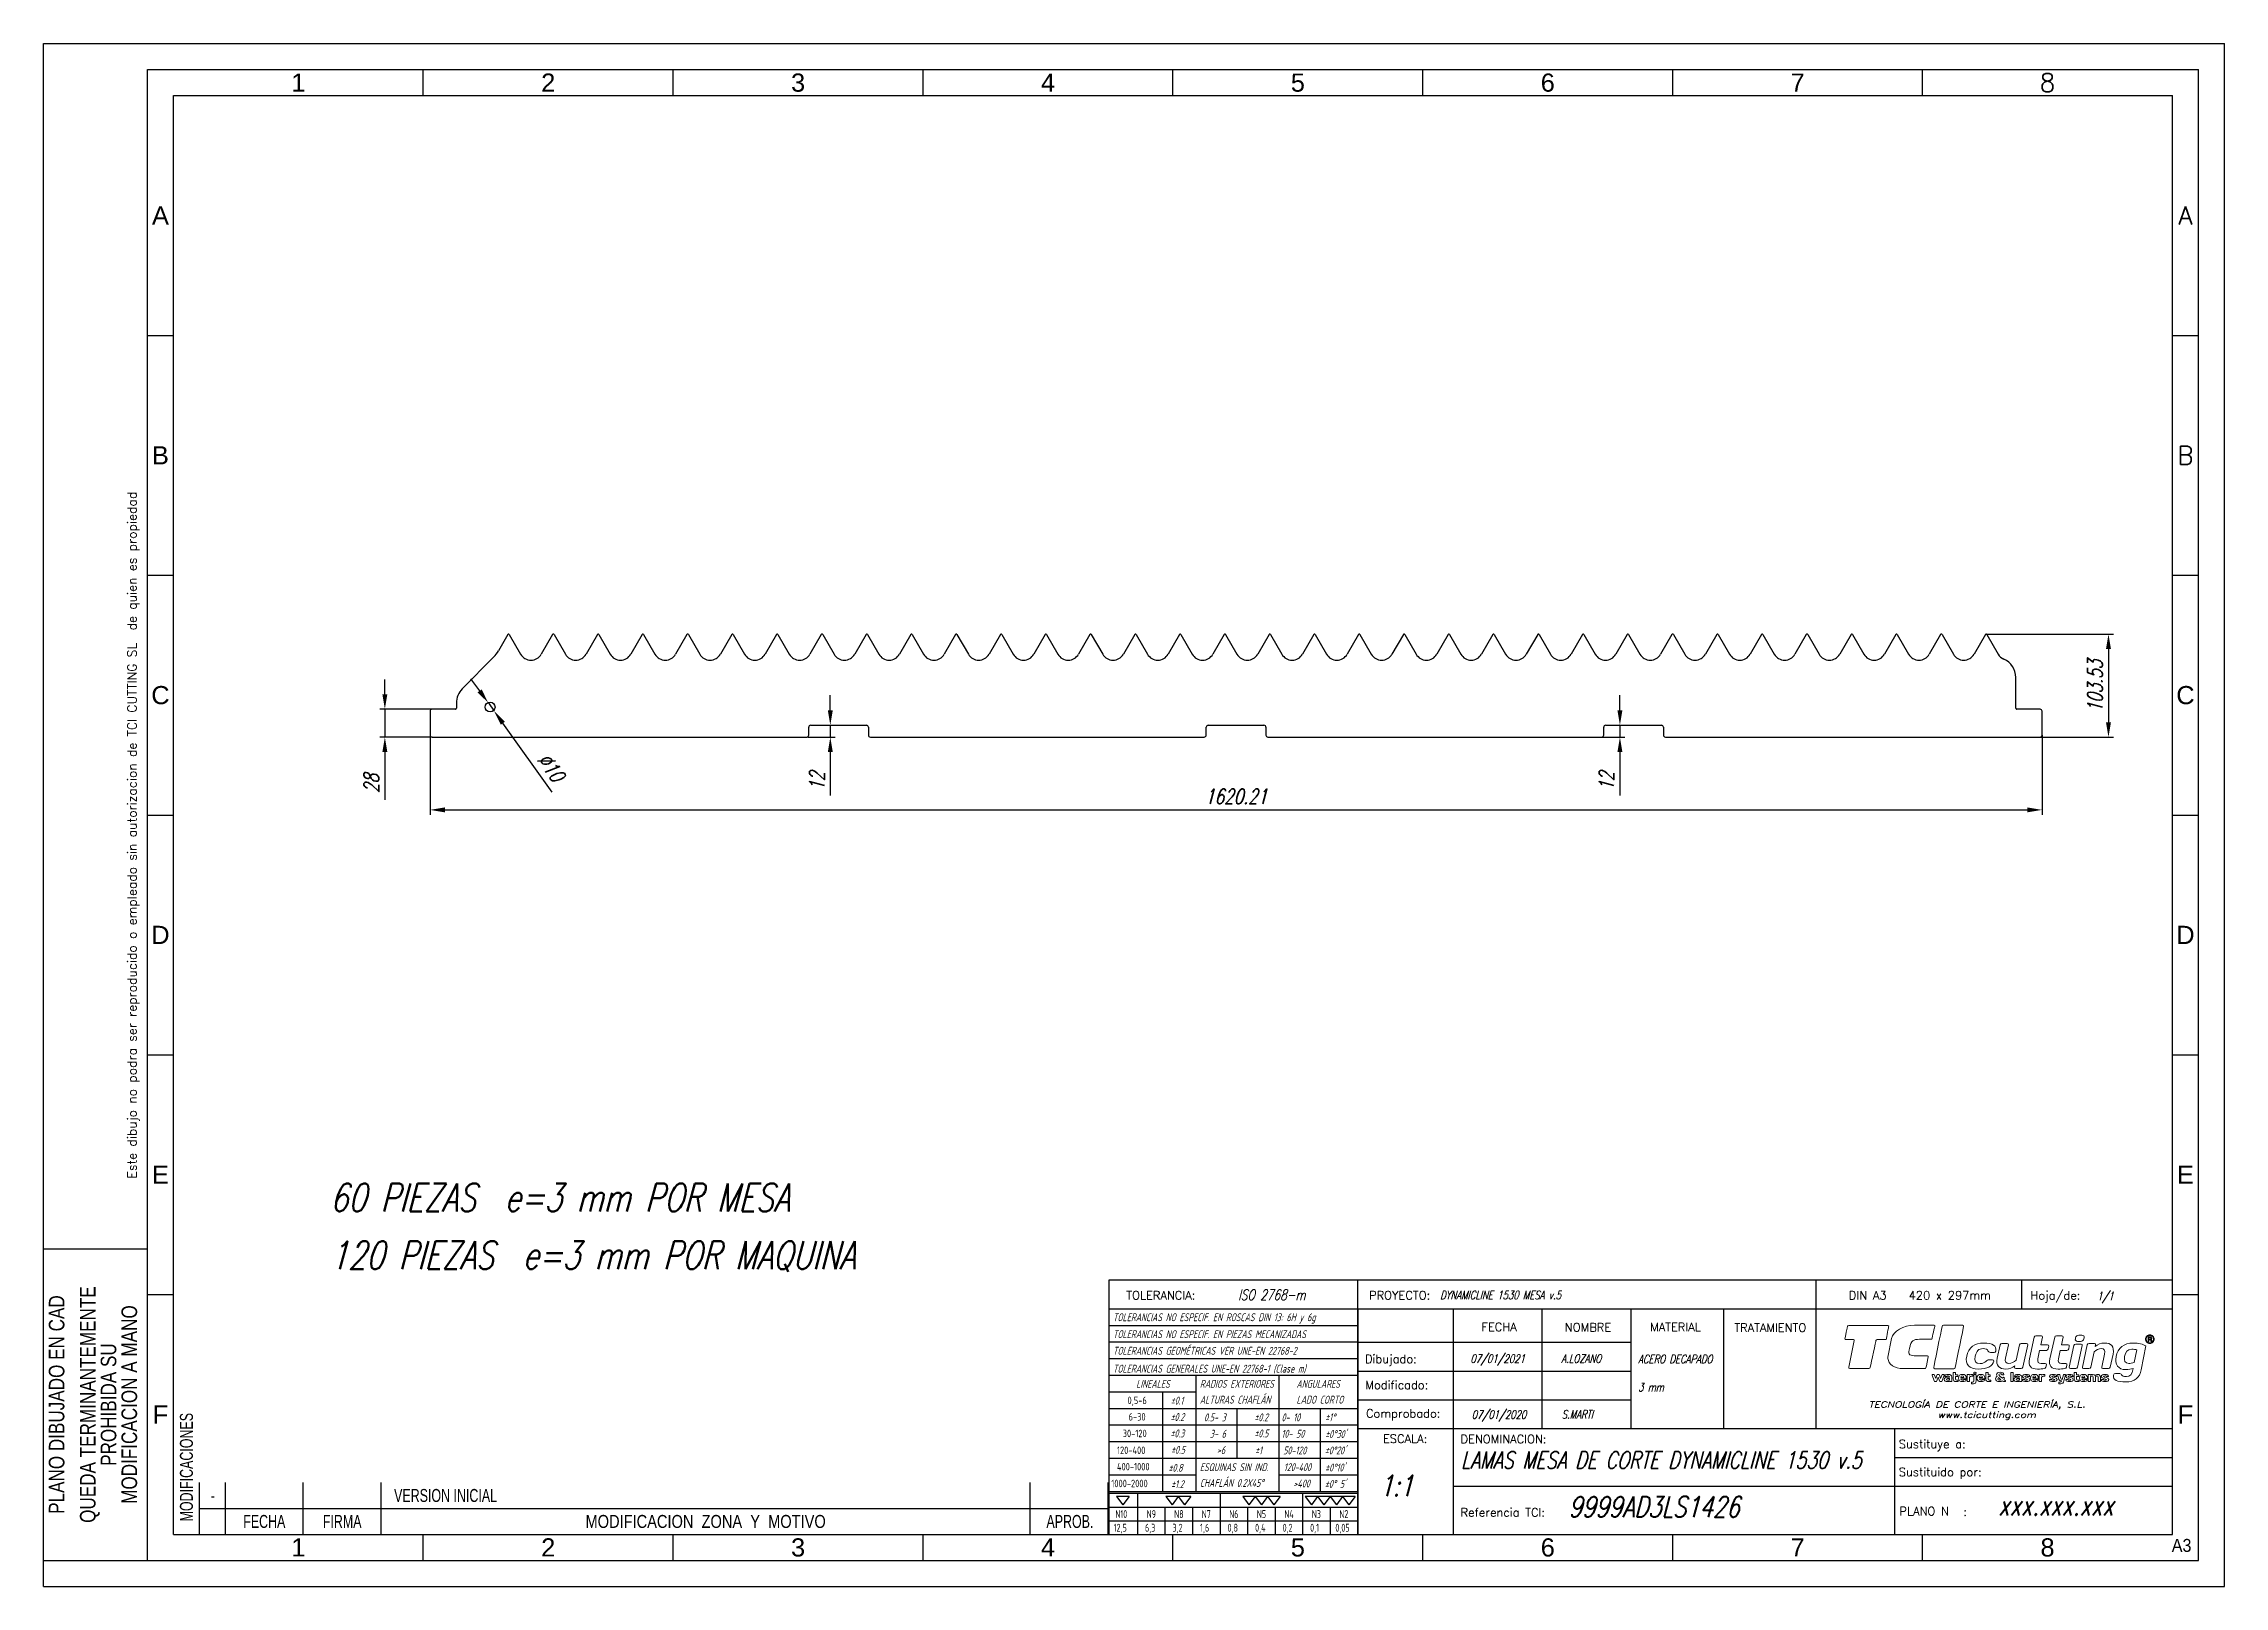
# Model space of a CAD drawing. Header units: millimetres. Extents: x 10217 to 12409, y 1251 to 2801.
import ezdxf
from ezdxf.enums import TextEntityAlignment as Align

# ---------------------------------------------------------------- set-up
doc = ezdxf.new("R2010")
doc.units = ezdxf.units.MM
doc.header["$LTSCALE"] = 50
for name, color, linetype in [('3-COTAS', 8, 'Continuous'), ('6-TEXTO', 8, 'Continuous'), ('9-FORMATO', 179, 'Continuous'), ('Layer 1', 7, 'Continuous')]:
    doc.layers.add(name, color=color, linetype=linetype)
doc.styles.add('BULEGO_TEKNIKOA', font='isocp.shx', dxfattribs={"width": 0.8, "oblique": 15})
doc.styles.add('ROMAND', font='Romand', dxfattribs={"height": 2})
doc.styles.add('ROMANS', font='romans.shx', dxfattribs={"width": 0.75, "oblique": 15, "height": 15})
doc.styles.get("Standard").update_dxf_attribs({"font": 'arial.ttf'})
doc.dimstyles.get("Standard").update_dxf_attribs({"dimtxt": 0.18, "dimasz": 0.18, "dimexe": 0.18, "dimexo": 0.0625, "dimgap": 0.09, "dimtad": 0, "dimtih": 1, "dimtoh": 1, "dimdec": 4, "dimzin": 0, "dimdsep": 46, "dimtxsty": 'Standard', "dimcen": 0.09, "dimadec": 0, "dimazin": 0, "dimtfac": 1, "dimtdec": 4, "dimtofl": 0, "dimtmove": 0, "dimatfit": 3, "dimfxl": 0, "dimtolj": 1, "dimtzin": 0, "dimarcsym": 0})

msp = doc.modelspace()

# ---------------------------------------------------------------- texts
at = {"ltscale": 25, "char_height": 28.125, "width": 1038.01375, "attachment_point": 1, "style": 'ROMANS'}
for s, insert in [('60 PIEZAS  e=3 mm POR MESA', (10505.354, 1655.893)), ('120 PIEZAS  e=3 mm POR MAQUINA', (10505.354, 1597.889))]:
    msp.add_mtext(s, dxfattribs=dict(at, insert=insert))

# ---------------------------------------------------------------- blocks, each defined once
blk = doc.blocks.new('*D23')
at = {"layer": '3-COTAS', "color": 0, "lineweight": -2}
for p, q in [((10605.8, 2106.4), (10605.8, 2026.3)), ((12226, 2106.4), (12226, 2026.3)), ((10620.8, 2031.3), (12211, 2031.3))]:
    blk.add_line(p, q, dxfattribs=at)
at = {"layer": '3-COTAS', "color": 0}
for points in [[(10620.8, 2033.8), (10620.8, 2028.8), (10605.8, 2031.3)], [(12211, 2033.8), (12211, 2028.8), (12226, 2031.3)]]:
    blk.add_solid(points, dxfattribs=at)
at = {"layer": 'Defpoints', "color": 0}
for p in [(10605.8, 2106.4), (12226, 2106.4), (12226, 2031.3)]:
    blk.add_point(p, dxfattribs=at)
at = {"layer": '3-COTAS', "color": 0, "insert": (11415.9, 2044.8), "char_height": 15, "attachment_point": 5, "style": 'ROMANS'}
blk.add_mtext('\\A1;1620.21', dxfattribs=at)
blk = doc.blocks.new('*D24')
at = {"layer": '3-COTAS', "color": 0, "lineweight": -2}
for p, q in [((10560.4, 2147.4), (10560.4, 2162.4)), ((10607.8, 2132.4), (10555.4, 2132.4)), ((10560.4, 2132.4), (10560.4, 2104.4)), ((10607.8, 2104.4), (10555.4, 2104.4)), ((10560.4, 2089.4), (10560.4, 2041.3))]:
    blk.add_line(p, q, dxfattribs=at)
at = {"layer": '3-COTAS', "color": 0}
for points in [[(10557.9, 2147.4), (10562.9, 2147.4), (10560.4, 2132.4)], [(10557.9, 2089.4), (10562.9, 2089.4), (10560.4, 2104.4)]]:
    blk.add_solid(points, dxfattribs=at)
at = {"layer": 'Defpoints', "color": 0}
for p in [(10607.8, 2132.4), (10560.4, 2104.4), (10607.8, 2104.4)]:
    blk.add_point(p, dxfattribs=at)
at = {"layer": '3-COTAS', "color": 0, "insert": (10546.9, 2057.8), "char_height": 15, "attachment_point": 5, "rotation": 90, "style": 'ROMANS'}
blk.add_mtext('\\A1;28', dxfattribs=at)
blk = doc.blocks.new('*D25')
at = {"layer": '3-COTAS', "color": 0, "lineweight": -2}
for p, q in [((12169.7, 2207.9), (12297.7, 2207.9)), ((12292.7, 2192.9), (12292.7, 2119.4)), ((12224, 2104.4), (12297.7, 2104.4))]:
    blk.add_line(p, q, dxfattribs=at)
at = {"layer": '3-COTAS', "color": 0}
for points in [[(12290.2, 2192.9), (12295.2, 2192.9), (12292.7, 2207.9)], [(12290.2, 2119.4), (12295.2, 2119.4), (12292.7, 2104.4)]]:
    blk.add_solid(points, dxfattribs=at)
at = {"layer": 'Defpoints', "color": 0}
for p in [(12169.7, 2207.9), (12224, 2104.4), (12292.7, 2104.4)]:
    blk.add_point(p, dxfattribs=at)
at = {"layer": '3-COTAS', "color": 0, "insert": (12279.2, 2155.6), "char_height": 15, "attachment_point": 5, "rotation": 90, "style": 'ROMANS'}
blk.add_mtext('\\A1;103.53', dxfattribs=at)
blk = doc.blocks.new('*D26')
at = {"layer": '3-COTAS', "color": 0, "lineweight": -2}
for p, q in [((11801.7, 2131.4), (11801.7, 2146.4)), ((11783.4, 2104.4), (11806.7, 2104.4)), ((11787.4, 2116.4), (11806.7, 2116.4)), ((11801.7, 2116.4), (11801.7, 2104.4)), ((11801.7, 2089.4), (11801.7, 2045.7))]:
    blk.add_line(p, q, dxfattribs=at)
at = {"layer": '3-COTAS', "color": 0}
for points in [[(11799.2, 2131.4), (11804.2, 2131.4), (11801.7, 2116.4)], [(11799.2, 2089.4), (11804.2, 2089.4), (11801.7, 2104.4)]]:
    blk.add_solid(points, dxfattribs=at)
at = {"layer": 'Defpoints', "color": 0}
for p in [(11783.4, 2104.4), (11787.4, 2116.4, 0), (11801.7, 2104.4)]:
    blk.add_point(p, dxfattribs=at)
at = {"layer": '3-COTAS', "color": 0, "insert": (11788.2, 2060.1), "char_height": 15, "attachment_point": 5, "rotation": 90, "style": 'ROMANS'}
blk.add_mtext('\\A1;12', dxfattribs=at)
blk = doc.blocks.new('*D27')
at = {"layer": '3-COTAS', "color": 0, "lineweight": -2}
for p, q in [((10655.7, 2150.9), (10646.9, 2163.1)), ((10664.4, 2138.7), (10670.2, 2130.6)), ((10728.7, 2049.1), (10679, 2118.4))]:
    blk.add_line(p, q, dxfattribs=at)
at = {"layer": '3-COTAS', "color": 0}
for points in [[(10657.7, 2152.3), (10653.6, 2149.4), (10664.4, 2138.7)], [(10681, 2119.8), (10676.9, 2116.9), (10670.2, 2130.6)]]:
    blk.add_solid(points, dxfattribs=at)
at = {"layer": 'Defpoints', "color": 0}
for p in [(10664.4, 2138.7), (10670.2, 2130.6)]:
    blk.add_point(p, dxfattribs=at)
at = {"layer": '3-COTAS', "color": 0, "insert": (10727.4, 2074.1), "char_height": 15, "attachment_point": 5, "rotation": 305.6688, "style": 'ROMANS'}
blk.add_mtext('\\A1;∅10', dxfattribs=at)
blk = doc.blocks.new('*D28')
at = {"layer": '3-COTAS', "color": 0, "lineweight": -2}
for p, q in [((11008.1, 2131.4), (11008.1, 2146.4)), ((10985.6, 2104.4), (11013.1, 2104.4)), ((10989.6, 2116.4), (11013.1, 2116.4)), ((11008.1, 2116.4), (11008.1, 2104.4)), ((11008.1, 2089.4), (11008.1, 2045.7))]:
    blk.add_line(p, q, dxfattribs=at)
at = {"layer": '3-COTAS', "color": 0}
for points in [[(11005.6, 2131.4), (11010.6, 2131.4), (11008.1, 2116.4)], [(11005.6, 2089.4), (11010.6, 2089.4), (11008.1, 2104.4)]]:
    blk.add_solid(points, dxfattribs=at)
at = {"layer": 'Defpoints', "color": 0}
for p in [(10985.6, 2104.4), (10989.6, 2116.4), (11008.1, 2104.4)]:
    blk.add_point(p, dxfattribs=at)
at = {"layer": '3-COTAS', "color": 0, "insert": (10994.6, 2060.1), "char_height": 15, "attachment_point": 5, "rotation": 90, "style": 'ROMANS'}
blk.add_mtext('\\A1;12', dxfattribs=at)
blk = doc.blocks.new('A3 TCI')
at = {"color": 8}
for p, q in [((-214.87, 53.38), (-214.87, 10)), ((-166.92, 53.38), (-214.87, 53.38)), ((-166.92, 53.38), (-166.92, 10)), ((-214.87, 50.19), (-166.92, 50.19)), ((-166.92, 46.99), (-214.87, 46.99)), ((-166.92, 43.79), (-214.87, 43.79)), ((-166.92, 40.6), (-214.87, 40.6)), ((-198.09, 40.6), (-198.09, 18.22)), ((-182.11, 40.6), (-182.11, 18.22)), ((-198.09, 37.4), (-214.87, 37.4)), ((-166.92, 34.2), (-214.87, 34.2)), ((-204.48, 37.4), (-204.48, 18.22)), ((-190.2, 34.2), (-190.2, 24.61)), ((-174.12, 34.2), (-174.12, 18.22)), ((-166.92, 31.01), (-214.87, 31.01)), ((-166.92, 27.81), (-214.87, 27.81)), ((-166.92, 24.61), (-214.87, 24.61)), ((-198.09, 21.42), (-214.87, 21.42)), ((-166.92, 21.42), (-182.11, 21.42)), ((-166.92, 18.22), (-214.87, 18.22)), ((-166.92, 17.85), (-214.87, 17.85)), ((-213.36, 17.31, 258.15), (-212.16, 15.68, 258.15)), ((-210.96, 17.31, 258.15), (-213.36, 17.31, 258.15)), ((-210.96, 17.31, 258.15), (-212.16, 15.68, 258.15)), ((-209.33, 17.85), (-209.33, 10)), ((-203.88, 17.31, 258.15), (-202.68, 15.68, 258.15)), ((-201.48, 17.31, 258.15), (-203.88, 17.31, 258.15)), ((-201.48, 17.31, 258.15), (-202.68, 15.68, 258.15)), ((-201.48, 17.31, 258.15), (-200.27, 15.68, 258.15)), ((-199.07, 17.31, 258.15), (-201.48, 17.31, 258.15)), ((-199.07, 17.31, 258.15), (-200.27, 15.68, 258.15)), ((-193.43, 17.85), (-193.43, 10)), ((-189.07, 17.31, 258.15), (-187.87, 15.68, 258.15)), ((-186.67, 17.31, 258.15), (-189.07, 17.31, 258.15)), ((-186.67, 17.31, 258.15), (-187.87, 15.68, 258.15)), ((-184.27, 17.31, 258.15), (-186.67, 17.31, 258.15)), ((-186.67, 17.31, 258.15), (-185.47, 15.68, 258.15)), ((-184.27, 17.31, 258.15), (-185.47, 15.68, 258.15)), ((-181.86, 17.31, 258.15), (-184.27, 17.31, 258.15)), ((-184.27, 17.31, 258.15), (-183.06, 15.68, 258.15)), ((-181.86, 17.31, 258.15), (-183.06, 15.68, 258.15)), ((-177.52, 17.85), (-177.52, 10)), ((-174.63, 17.31, 258.15), (-177.03, 17.31, 258.15)), ((-177.03, 17.31, 258.15), (-175.83, 15.68, 258.15)), ((-174.63, 17.31, 258.15), (-175.83, 15.68, 258.15)), ((-172.23, 17.31, 258.15), (-174.63, 17.31, 258.15)), ((-174.63, 17.31, 258.15), (-173.43, 15.68, 258.15)), ((-172.23, 17.31, 258.15), (-173.43, 15.68, 258.15)), ((-169.82, 17.31, 258.15), (-172.23, 17.31, 258.15)), ((-172.23, 17.31, 258.15), (-171.02, 15.68, 258.15)), ((-169.82, 17.31, 258.15), (-171.02, 15.68, 258.15)), ((-169.82, 17.31, 258.15), (-168.62, 15.68, 258.15)), ((-167.42, 17.31, 258.15), (-169.82, 17.31, 258.15)), ((-167.42, 17.31, 258.15), (-168.62, 15.68, 258.15)), ((-214.87, 15.23), (-166.92, 15.23)), ((-214.87, 12.62), (-177.52, 12.62)), ((-204.03, 15.23), (-204.03, 10)), ((-198.73, 15.23), (-198.73, 10)), ((-188.13, 15.23), (-188.13, 10)), ((-182.83, 15.23), (-182.83, 10)), ((-177.52, 12.62), (-166.92, 12.62)), ((-172.22, 15.23), (-172.22, 10)), ((-214.87, 10), (-166.92, 10))]:
    blk.add_line(p, q, dxfattribs=at)
at = {"layer": '3-COTAS'}
for p, q in [((-148.46, 30.31), (-148.46, 53.38)), ((-131.38, 51.54), (-131.38, 53.35)), ((-131.38, 30.31), (-131.38, 51.54)), ((-114.31, 46.92), (-166.92, 46.92)), ((-114.31, 41.38), (-166.92, 41.38)), ((-114.31, 35.85), (-166.92, 35.85)), ((-10, 24.77), (-63.54, 24.77))]:
    blk.add_line(p, q, dxfattribs=at)
at = {"layer": '9-FORMATO', "color": 1, "linetype": 'ByBlock'}
for p, q in [((-420, 297), (0, 297)), ((-420, 0), (-420, 297)), ((0, 0), (0, 297)), ((-400, 292), (-5, 292)), ((-400, 5), (-400, 292)), ((-5, 5), (-5, 292)), ((-400, 5), (-400, 65)), ((-395, 10), (-395, 40)), ((-390, 10), (-390, 20)), ((-385, 10), (-385, 20)), ((-370, 10), (-370, 20)), ((-355, 10), (-355, 20)), ((-230, 10), (-230, 20)), ((-215, 10), (-215, 20)), ((-390, 15), (-215, 15)), ((-395, 10), (-215, 10)), ((-400, 5), (-5, 5)), ((-420, 0), (0, 0))]:
    blk.add_line(p, q, dxfattribs=at)
at = {"layer": '9-FORMATO', "color": 252, "linetype": 'ByBlock'}
for p, q in [((-346.88, 287), (-346.88, 292)), ((-298.75, 287), (-298.75, 292)), ((-250.62, 287), (-250.62, 292)), ((-202.5, 287), (-202.5, 292)), ((-154.38, 287), (-154.38, 292)), ((-106.25, 287), (-106.25, 292)), ((-58.12, 287), (-58.12, 292)), ((-395, 287), (-10, 287)), ((-395, 10), (-395, 287)), ((-10, 10), (-10, 287)), ((-400, 240.83), (-395, 240.83)), ((-10, 240.83), (-5, 240.83)), ((-400, 194.67), (-395, 194.67)), ((-10, 194.67), (-5, 194.67)), ((-400, 148.5), (-395, 148.5)), ((-10, 148.5), (-5, 148.5)), ((-400, 102.33), (-395, 102.33)), ((-10, 102.33), (-5, 102.33)), ((-420, 65), (-400, 65)), ((-400, 56.17), (-395, 56.17)), ((-10, 56.17), (-5, 56.17)), ((-395, 10), (-10, 10)), ((-346.88, 5), (-346.88, 10)), ((-298.75, 5), (-298.75, 10)), ((-250.62, 5), (-250.62, 10)), ((-202.5, 5), (-202.5, 10)), ((-154.38, 5), (-154.38, 10)), ((-106.25, 5), (-106.25, 10)), ((-58.12, 5), (-58.12, 10)), ((-420, 5), (-400, 5))]:
    blk.add_line(p, q, dxfattribs=at)
at = {"layer": '9-FORMATO', "color": 7, "linetype": 'ByBlock'}
blk.add_line((-420, 5), (-420, 65), dxfattribs=at)
at = {"layer": '9-FORMATO', "color": 1}
for p, q in [((-214.87, 58.92), (-214.87, 10)), ((-10, 58.92), (-214.87, 58.92)), ((-166.92, 10), (-166.92, 58.92)), ((-78.68, 58.92), (-78.68, 53.38)), ((-10, 53.38), (-214.87, 53.38)), ((-114.31, 53.38), (-114.31, 30.31)), ((-96.49, 53.38), (-96.49, 30.31)), ((-78.68, 53.38), (-78.68, 30.31)), ((-10, 30.31), (-166.92, 30.31)), ((-148.46, 10), (-148.46, 30.31)), ((-63.54, 30.31), (-63.54, 10)), ((-10, 19.23), (-148.46, 19.23))]:
    blk.add_line(p, q, dxfattribs=at)
at = {"layer": '9-FORMATO', "color": 252}
blk.add_line((-39.1, 58.92), (-39.1, 53.38), dxfattribs=at)
at = {"layer": 'Layer 1', "color": 1, "lineweight": 0}
for points, knots in [([(-72.35, 50.23), (-72.35, 50.23), (-64.79, 50.23), (-64.79, 50.23), (-64.66, 50.23), (-64.63, 50.17), (-64.65, 50.08), (-64.65, 50.08), (-65.08, 47.78), (-65.1, 47.67), (-65.13, 47.56), (-65.15, 47.51), (-65.35, 47.51), (-65.49, 47.51), (-66.83, 47.51), (-66.87, 47.51), (-67, 47.51), (-67.08, 47.43), (-67.1, 47.33), (-67.11, 47.26), (-68, 43.11), (-68.2, 42.18), (-68.23, 42.03), (-68.32, 41.94), (-68.49, 41.95), (-68.59, 41.94), (-72.13, 41.95), (-72.15, 41.95), (-72.3, 41.95), (-72.36, 42.08), (-72.34, 42.22), (-72.34, 42.22), (-71.29, 47.32), (-71.29, 47.32), (-71.27, 47.41), (-71.27, 47.51), (-71.44, 47.51), (-71.44, 47.51), (-72.87, 47.5), (-72.94, 47.51), (-73.07, 47.5), (-73.1, 47.61), (-73.07, 47.72), (-73.06, 47.8), (-72.61, 50.07), (-72.61, 50.07), (-72.6, 50.13), (-72.55, 50.23), (-72.35, 50.23)], [0, 0, 0, 0, 1, 1, 1, 2, 2, 2, 3, 3, 3, 4, 4, 4, 5, 5, 5, 6, 6, 6, 7, 7, 7, 8, 8, 8, 9, 9, 9, 10, 10, 10, 11, 11, 11, 12, 12, 12, 13, 13, 13, 14, 14, 14, 15, 15, 15, 16, 16, 16, 16]), ([(-60.75, 45.24), (-60.92, 44.43), (-60.08, 44.35), (-58.98, 44.35), (-58.98, 44.35), (-57.18, 44.35), (-57.18, 44.35), (-57.05, 44.34), (-57.02, 44.28), (-57.03, 44.19), (-57.03, 44.19), (-57.46, 42.2), (-57.48, 42.1), (-57.51, 41.98), (-57.53, 41.93), (-57.73, 41.93), (-57.73, 41.93), (-57.8, 41.93), (-57.8, 41.93), (-57.8, 41.93), (-61.77, 41.93), (-61.77, 41.93), (-63.65, 41.93), (-64.68, 42.73), (-64.79, 43.87), (-64.8, 43.96), (-64.8, 44.05), (-64.79, 44.14), (-64.79, 44.14), (-64.08, 47.71), (-64.08, 47.71), (-63.82, 49.08), (-61.82, 50.28), (-59.7, 50.28), (-59.7, 50.28), (-56.42, 50.28), (-56.09, 50.27), (-56.09, 50.27), (-56.04, 50.27), (-56.04, 50.27), (-56.04, 50.27), (-55.91, 50.27), (-55.91, 50.27), (-55.78, 50.27), (-55.76, 50.2), (-55.77, 50.12), (-55.77, 50.12), (-56.27, 47.83), (-56.3, 47.73), (-56.32, 47.61), (-56.34, 47.56), (-56.54, 47.56), (-56.69, 47.56), (-58.11, 47.56), (-58.15, 47.56), (-58.15, 47.56), (-58.31, 47.57), (-58.31, 47.57), (-59.5, 47.57), (-60.25, 47.52), (-60.51, 46.38), (-60.51, 46.38), (-60.74, 45.31), (-60.75, 45.24)], [0, 0, 0, 0, 1, 1, 1, 2, 2, 2, 3, 3, 3, 4, 4, 4, 5, 5, 5, 6, 6, 6, 7, 7, 7, 8, 8, 8, 9, 9, 9, 10, 10, 10, 11, 11, 11, 12, 12, 12, 13, 13, 13, 14, 14, 14, 15, 15, 15, 16, 16, 16, 17, 17, 17, 18, 18, 18, 19, 19, 19, 20, 20, 20, 21, 21, 21, 21]), ([(-51.84, 42.14), (-51.87, 41.99), (-51.96, 41.9), (-52.13, 41.9), (-52.24, 41.9), (-55.77, 41.9), (-55.79, 41.9), (-55.94, 41.9), (-56.01, 42.03), (-55.98, 42.17), (-55.98, 42.17), (-54.57, 49.1), (-54.37, 50.04), (-54.34, 50.19), (-54.24, 50.28), (-54.08, 50.27), (-53.97, 50.28), (-50.44, 50.27), (-50.42, 50.27), (-50.27, 50.27), (-50.2, 50.14), (-50.23, 50), (-50.23, 50), (-51.64, 43.07), (-51.84, 42.14)], [0, 0, 0, 0, 1, 1, 1, 2, 2, 2, 3, 3, 3, 4, 4, 4, 5, 5, 5, 6, 6, 6, 7, 7, 7, 8, 8, 8, 8])]:
    blk.add_open_spline(points, degree=3, knots=knots, dxfattribs=at)
at = {"layer": 'Layer 1', "color": 251, "lineweight": 0}
for points, knots in [([(-47.97, 44.33), (-48.19, 43.34), (-47.97, 42.9), (-47.02, 42.9), (-46.53, 42.9), (-46.15, 43.07), (-45.93, 43.31), (-45.75, 43.51), (-45.56, 43.64), (-45.33, 43.64), (-45.33, 43.64), (-44.63, 43.64), (-44.63, 43.64), (-44.47, 43.64), (-44.37, 43.52), (-44.41, 43.37), (-44.63, 42.34), (-45.73, 41.83), (-47.37, 41.83), (-49.17, 41.83), (-49.99, 42.68), (-49.63, 44.33), (-49.26, 46), (-48.07, 46.85), (-46.32, 46.85), (-44.68, 46.85), (-43.81, 46.34), (-44.03, 45.31), (-44.06, 45.16), (-44.21, 45.04), (-44.37, 45.04), (-44.37, 45.04), (-45.07, 45.04), (-45.07, 45.04), (-45.31, 45.04), (-45.44, 45.17), (-45.53, 45.37), (-45.64, 45.61), (-45.95, 45.78), (-46.44, 45.78), (-47.34, 45.78), (-47.75, 45.34), (-47.97, 44.33)], [0, 0, 0, 0, 1, 1, 1, 2, 2, 2, 3, 3, 3, 4, 4, 4, 5, 5, 5, 6, 6, 6, 7, 7, 7, 8, 8, 8, 9, 9, 9, 10, 10, 10, 11, 11, 11, 12, 12, 12, 13, 13, 13, 14, 14, 14, 14]), ([(-42.15, 43.96), (-42.31, 43.21), (-42.02, 42.9), (-41.49, 42.9), (-41.03, 42.9), (-40.52, 43.21), (-40.11, 43.53), (-40.11, 43.53), (-39.47, 46.49), (-39.47, 46.49), (-39.43, 46.64), (-39.28, 46.76), (-39.12, 46.76), (-39.12, 46.76), (-38.08, 46.76), (-38.08, 46.76), (-37.92, 46.76), (-37.82, 46.64), (-37.86, 46.49), (-37.86, 46.49), (-38.79, 42.19), (-38.79, 42.19), (-38.83, 42.04), (-38.98, 41.92), (-39.14, 41.92), (-39.14, 41.92), (-40.17, 41.92), (-40.17, 41.92), (-40.34, 41.92), (-40.43, 42.04), (-40.4, 42.19), (-40.4, 42.19), (-40.34, 42.47), (-40.34, 42.47), (-40.85, 42.12), (-41.39, 41.83), (-42.11, 41.83), (-43.34, 41.83), (-44.08, 42.46), (-43.76, 43.96), (-43.76, 43.96), (-43.2, 46.49), (-43.2, 46.49), (-43.17, 46.64), (-43.02, 46.76), (-42.86, 46.76), (-42.86, 46.76), (-41.82, 46.76), (-41.82, 46.76), (-41.66, 46.76), (-41.56, 46.64), (-41.6, 46.49), (-41.6, 46.49), (-42.15, 43.96), (-42.15, 43.96)], [0, 0, 0, 0, 1, 1, 1, 2, 2, 2, 3, 3, 3, 4, 4, 4, 5, 5, 5, 6, 6, 6, 7, 7, 7, 8, 8, 8, 9, 9, 9, 10, 10, 10, 11, 11, 11, 12, 12, 12, 13, 13, 13, 14, 14, 14, 15, 15, 15, 16, 16, 16, 17, 17, 17, 18, 18, 18, 18]), ([(-35.97, 41.83), (-37.3, 41.83), (-37.83, 42.46), (-37.54, 43.82), (-37.54, 43.82), (-36.63, 47.98), (-36.63, 47.98), (-36.6, 48.13), (-36.45, 48.25), (-36.29, 48.25), (-36.29, 48.25), (-35.25, 48.25), (-35.25, 48.25), (-35.09, 48.25), (-34.99, 48.13), (-35.02, 47.98), (-35.02, 47.98), (-35.34, 46.5), (-35.34, 46.5), (-35.34, 46.5), (-34.05, 46.5), (-34.05, 46.5), (-33.89, 46.5), (-33.79, 46.39), (-33.82, 46.23), (-33.82, 46.23), (-33.94, 45.71), (-33.94, 45.71), (-33.97, 45.55), (-34.12, 45.44), (-34.28, 45.44), (-34.28, 45.44), (-35.58, 45.44), (-35.58, 45.44), (-35.58, 45.44), (-35.93, 43.82), (-35.93, 43.82), (-36.06, 43.21), (-35.8, 42.88), (-35.31, 42.88), (-35.07, 42.88), (-34.87, 42.93), (-34.66, 42.93), (-34.66, 42.93), (-34.49, 42.93), (-34.49, 42.93), (-34.33, 42.93), (-34.23, 42.82), (-34.27, 42.66), (-34.27, 42.66), (-34.37, 42.19), (-34.37, 42.19), (-34.4, 42.06), (-34.55, 41.95), (-34.71, 41.92), (-35.01, 41.87), (-35.54, 41.83), (-35.97, 41.83)], [0, 0, 0, 0, 1, 1, 1, 2, 2, 2, 3, 3, 3, 4, 4, 4, 5, 5, 5, 6, 6, 6, 7, 7, 7, 8, 8, 8, 9, 9, 9, 10, 10, 10, 11, 11, 11, 12, 12, 12, 13, 13, 13, 14, 14, 14, 15, 15, 15, 16, 16, 16, 17, 17, 17, 18, 18, 18, 19, 19, 19, 19]), ([(-32.02, 41.83), (-33.35, 41.83), (-33.88, 42.46), (-33.59, 43.82), (-33.59, 43.82), (-32.68, 47.98), (-32.68, 47.98), (-32.65, 48.13), (-32.5, 48.25), (-32.34, 48.25), (-32.34, 48.25), (-31.3, 48.25), (-31.3, 48.25), (-31.14, 48.25), (-31.04, 48.13), (-31.07, 47.98), (-31.07, 47.98), (-31.4, 46.5), (-31.4, 46.5), (-31.4, 46.5), (-30.1, 46.5), (-30.1, 46.5), (-29.94, 46.5), (-29.84, 46.39), (-29.88, 46.23), (-29.88, 46.23), (-29.99, 45.71), (-29.99, 45.71), (-30.02, 45.55), (-30.17, 45.44), (-30.33, 45.44), (-30.33, 45.44), (-31.63, 45.44), (-31.63, 45.44), (-31.63, 45.44), (-31.98, 43.82), (-31.98, 43.82), (-32.11, 43.21), (-31.85, 42.88), (-31.37, 42.88), (-31.12, 42.88), (-30.93, 42.93), (-30.72, 42.93), (-30.72, 42.93), (-30.55, 42.93), (-30.55, 42.93), (-30.38, 42.93), (-30.29, 42.82), (-30.32, 42.66), (-30.32, 42.66), (-30.42, 42.19), (-30.42, 42.19), (-30.45, 42.06), (-30.6, 41.95), (-30.77, 41.92), (-31.06, 41.87), (-31.59, 41.83), (-32.02, 41.83)], [0, 0, 0, 0, 1, 1, 1, 2, 2, 2, 3, 3, 3, 4, 4, 4, 5, 5, 5, 6, 6, 6, 7, 7, 7, 8, 8, 8, 9, 9, 9, 10, 10, 10, 11, 11, 11, 12, 12, 12, 13, 13, 13, 14, 14, 14, 15, 15, 15, 16, 16, 16, 17, 17, 17, 18, 18, 18, 19, 19, 19, 19]), ([(-29.65, 41.92), (-29.82, 41.92), (-29.91, 42.04), (-29.88, 42.19), (-29.88, 42.19), (-28.97, 46.38), (-28.97, 46.38), (-28.94, 46.53), (-28.79, 46.65), (-28.62, 46.65), (-28.62, 46.65), (-27.59, 46.65), (-27.59, 46.65), (-27.43, 46.65), (-27.33, 46.53), (-27.36, 46.38), (-27.36, 46.38), (-28.27, 42.19), (-28.27, 42.19), (-28.31, 42.04), (-28.46, 41.92), (-28.62, 41.92), (-28.62, 41.92), (-29.65, 41.92), (-29.65, 41.92)], [0, 0, 0, 0, 1, 1, 1, 2, 2, 2, 3, 3, 3, 4, 4, 4, 5, 5, 5, 6, 6, 6, 7, 7, 7, 8, 8, 8, 8]), ([(-28.67, 47.83), (-28.6, 48.15), (-28.36, 48.34), (-28.03, 48.34), (-28.03, 48.34), (-27.45, 48.34), (-27.45, 48.34), (-27.11, 48.34), (-26.96, 48.15), (-27.03, 47.83), (-27.03, 47.83), (-27.06, 47.68), (-27.06, 47.68), (-27.13, 47.36), (-27.37, 47.17), (-27.7, 47.17), (-27.7, 47.17), (-28.28, 47.17), (-28.28, 47.17), (-28.61, 47.17), (-28.77, 47.36), (-28.7, 47.68), (-28.7, 47.68), (-28.67, 47.83), (-28.67, 47.83)], [0, 0, 0, 0, 1, 1, 1, 2, 2, 2, 3, 3, 3, 4, 4, 4, 5, 5, 5, 6, 6, 6, 7, 7, 7, 8, 8, 8, 8]), ([(-23.06, 44.72), (-22.9, 45.47), (-23.19, 45.78), (-23.71, 45.78), (-24.18, 45.78), (-24.69, 45.47), (-25.1, 45.15), (-25.1, 45.15), (-25.74, 42.19), (-25.74, 42.19), (-25.78, 42.04), (-25.92, 41.92), (-26.09, 41.92), (-26.09, 41.92), (-27.12, 41.92), (-27.12, 41.92), (-27.29, 41.92), (-27.38, 42.04), (-27.35, 42.19), (-27.35, 42.19), (-26.41, 46.49), (-26.41, 46.49), (-26.38, 46.64), (-26.23, 46.76), (-26.07, 46.76), (-26.07, 46.76), (-25.03, 46.76), (-25.03, 46.76), (-24.87, 46.76), (-24.77, 46.64), (-24.81, 46.49), (-24.81, 46.49), (-24.87, 46.21), (-24.87, 46.21), (-24.35, 46.56), (-23.82, 46.85), (-23.1, 46.85), (-21.87, 46.85), (-21.13, 46.22), (-21.45, 44.72), (-21.45, 44.72), (-22, 42.19), (-22, 42.19), (-22.04, 42.04), (-22.19, 41.92), (-22.35, 41.92), (-22.35, 41.92), (-23.39, 41.92), (-23.39, 41.92), (-23.55, 41.92), (-23.64, 42.04), (-23.61, 42.19), (-23.61, 42.19), (-23.06, 44.72), (-23.06, 44.72)], [0, 0, 0, 0, 1, 1, 1, 2, 2, 2, 3, 3, 3, 4, 4, 4, 5, 5, 5, 6, 6, 6, 7, 7, 7, 8, 8, 8, 9, 9, 9, 10, 10, 10, 11, 11, 11, 12, 12, 12, 13, 13, 13, 14, 14, 14, 15, 15, 15, 16, 16, 16, 17, 17, 17, 18, 18, 18, 18]), ([(-17.52, 46.85), (-16.61, 46.85), (-15.57, 46.59), (-15.13, 46.29), (-15.13, 46.29), (-16.02, 41.69), (-16.02, 41.69), (-16.32, 40.14), (-17.3, 39.35), (-18.98, 39.35), (-20.62, 39.35), (-21.54, 39.63), (-21.33, 40.69), (-21.3, 40.86), (-21.15, 41), (-20.99, 41), (-20.99, 41), (-20.29, 41), (-20.29, 41), (-20.06, 41), (-19.9, 40.89), (-19.81, 40.73), (-19.69, 40.52), (-19.36, 40.4), (-18.88, 40.4), (-18.15, 40.4), (-17.79, 40.9), (-17.63, 41.69), (-17.63, 41.69), (-17.59, 41.93), (-17.59, 41.93), (-17.98, 41.82), (-18.42, 41.72), (-19.01, 41.72), (-20.4, 41.72), (-21.18, 42.68), (-20.87, 44.26), (-20.56, 45.89), (-19.37, 46.85), (-17.52, 46.85)], [0, 0, 0, 0, 1, 1, 1, 2, 2, 2, 3, 3, 3, 4, 4, 4, 5, 5, 5, 6, 6, 6, 7, 7, 7, 8, 8, 8, 9, 9, 9, 10, 10, 10, 11, 11, 11, 12, 12, 12, 13, 13, 13, 13]), ([(-18.4, 42.92), (-18.14, 42.92), (-17.75, 42.97), (-17.36, 43.07), (-17.36, 43.07), (-16.89, 45.54), (-16.89, 45.54), (-17.09, 45.6), (-17.46, 45.65), (-17.85, 45.65), (-18.64, 45.65), (-19.05, 45.15), (-19.22, 44.26), (-19.38, 43.42), (-19.16, 42.92), (-18.4, 42.92)], [0, 0, 0, 0, 1, 1, 1, 2, 2, 2, 3, 3, 3, 4, 4, 4, 5, 5, 5, 5])]:
    blk.add_open_spline(points, degree=3, knots=knots, dxfattribs=at)
at = {"layer": 'Layer 1', "color": 252, "lineweight": 0}
for points, knots in [([(-13.77, 47), (-13.93, 46.83), (-14.13, 46.75), (-14.36, 46.75), (-14.59, 46.75), (-14.78, 46.83), (-14.95, 47), (-15.11, 47.16), (-15.19, 47.35), (-15.19, 47.59), (-15.19, 47.81), (-15.11, 48.01), (-14.94, 48.17), (-14.78, 48.33), (-14.59, 48.41), (-14.36, 48.41), (-14.13, 48.41), (-13.93, 48.33), (-13.77, 48.17), (-13.61, 48.01), (-13.53, 47.81), (-13.53, 47.59), (-13.53, 47.36), (-13.61, 47.16), (-13.77, 47)], [0, 0, 0, 0, 1, 1, 1, 2, 2, 2, 3, 3, 3, 4, 4, 4, 5, 5, 5, 6, 6, 6, 7, 7, 7, 8, 8, 8, 8]), ([(-14.86, 48.09), (-15, 47.95), (-15.07, 47.78), (-15.07, 47.58), (-15.07, 47.38), (-15, 47.22), (-14.86, 47.08), (-14.73, 46.93), (-14.56, 46.86), (-14.36, 46.86), (-14.16, 46.86), (-13.99, 46.93), (-13.85, 47.08), (-13.71, 47.22), (-13.64, 47.38), (-13.64, 47.58), (-13.64, 47.78), (-13.71, 47.95), (-13.85, 48.09), (-13.99, 48.23), (-14.16, 48.3), (-14.36, 48.3), (-14.56, 48.3), (-14.72, 48.23), (-14.86, 48.09)], [0, 0, 0, 0, 1, 1, 1, 2, 2, 2, 3, 3, 3, 4, 4, 4, 5, 5, 5, 6, 6, 6, 7, 7, 7, 8, 8, 8, 8]), ([(-14.37, 48.04), (-14.26, 48.04), (-14.18, 48.03), (-14.13, 48.01), (-14.03, 47.97), (-13.98, 47.89), (-13.98, 47.78), (-13.98, 47.7), (-14.01, 47.64), (-14.07, 47.6), (-14.1, 47.58), (-14.15, 47.56), (-14.2, 47.56), (-14.13, 47.54), (-14.08, 47.51), (-14.05, 47.47), (-14.02, 47.42), (-14, 47.37), (-14, 47.32), (-14, 47.32), (-14, 47.26), (-14, 47.26), (-14, 47.24), (-14, 47.21), (-14, 47.19), (-14, 47.17), (-13.99, 47.15), (-13.99, 47.14), (-13.99, 47.14), (-13.98, 47.13), (-13.98, 47.13), (-13.98, 47.13), (-14.13, 47.13), (-14.13, 47.13), (-14.13, 47.13), (-14.14, 47.14), (-14.14, 47.14), (-14.14, 47.14), (-14.14, 47.15), (-14.14, 47.15), (-14.14, 47.15), (-14.14, 47.18), (-14.14, 47.18), (-14.14, 47.18), (-14.14, 47.25), (-14.14, 47.25), (-14.14, 47.36), (-14.17, 47.43), (-14.23, 47.46), (-14.26, 47.48), (-14.32, 47.49), (-14.41, 47.49), (-14.41, 47.49), (-14.53, 47.49), (-14.53, 47.49), (-14.53, 47.49), (-14.53, 47.13), (-14.53, 47.13), (-14.53, 47.13), (-14.69, 47.13), (-14.69, 47.13), (-14.69, 47.13), (-14.69, 48.04), (-14.69, 48.04), (-14.69, 48.04), (-14.37, 48.04), (-14.37, 48.04)], [0, 0, 0, 0, 1, 1, 1, 2, 2, 2, 3, 3, 3, 4, 4, 4, 5, 5, 5, 6, 6, 6, 7, 7, 7, 8, 8, 8, 9, 9, 9, 10, 10, 10, 11, 11, 11, 12, 12, 12, 13, 13, 13, 14, 14, 14, 15, 15, 15, 16, 16, 16, 17, 17, 17, 18, 18, 18, 19, 19, 19, 20, 20, 20, 21, 21, 21, 22, 22, 22, 22]), ([(-14.2, 47.9), (-14.24, 47.92), (-14.31, 47.93), (-14.4, 47.93), (-14.4, 47.93), (-14.53, 47.93), (-14.53, 47.93), (-14.53, 47.93), (-14.53, 47.6), (-14.53, 47.6), (-14.53, 47.6), (-14.39, 47.6), (-14.39, 47.6), (-14.32, 47.6), (-14.27, 47.61), (-14.23, 47.62), (-14.17, 47.65), (-14.14, 47.7), (-14.14, 47.77), (-14.14, 47.83), (-14.16, 47.88), (-14.2, 47.9)], [0, 0, 0, 0, 1, 1, 1, 2, 2, 2, 3, 3, 3, 4, 4, 4, 5, 5, 5, 6, 6, 6, 7, 7, 7, 7]), ([(-55.02, 40.79), (-54.94, 40.79), (-54.89, 40.74), (-54.87, 40.68), (-54.87, 40.68), (-54.66, 40.01), (-54.66, 40.01), (-54.66, 40.01), (-54.44, 40.68), (-54.44, 40.68), (-54.42, 40.75), (-54.35, 40.79), (-54.27, 40.79), (-54.27, 40.79), (-54.03, 40.79), (-54.03, 40.79), (-53.97, 40.79), (-53.95, 40.74), (-53.98, 40.68), (-53.98, 40.68), (-54.37, 39.55), (-54.37, 39.55), (-54.39, 39.48), (-54.46, 39.44), (-54.53, 39.44), (-54.53, 39.44), (-54.72, 39.44), (-54.72, 39.44), (-54.78, 39.44), (-54.86, 39.48), (-54.88, 39.55), (-54.88, 39.55), (-55.13, 40.28), (-55.13, 40.28), (-55.13, 40.28), (-55.38, 39.55), (-55.38, 39.55), (-55.4, 39.48), (-55.48, 39.44), (-55.54, 39.44), (-55.54, 39.44), (-55.73, 39.44), (-55.73, 39.44), (-55.8, 39.44), (-55.87, 39.48), (-55.89, 39.55), (-55.89, 39.55), (-56.28, 40.68), (-56.28, 40.68), (-56.31, 40.74), (-56.29, 40.79), (-56.23, 40.79), (-56.23, 40.79), (-55.99, 40.79), (-55.99, 40.79), (-55.91, 40.79), (-55.84, 40.75), (-55.81, 40.68), (-55.81, 40.68), (-55.6, 40.01), (-55.6, 40.01), (-55.6, 40.01), (-55.39, 40.68), (-55.39, 40.68), (-55.37, 40.74), (-55.32, 40.79), (-55.24, 40.79), (-55.24, 40.79), (-55.02, 40.79), (-55.02, 40.79)], [0, 0, 0, 0, 1, 1, 1, 2, 2, 2, 3, 3, 3, 4, 4, 4, 5, 5, 5, 6, 6, 6, 7, 7, 7, 8, 8, 8, 9, 9, 9, 10, 10, 10, 11, 11, 11, 12, 12, 12, 13, 13, 13, 14, 14, 14, 15, 15, 15, 16, 16, 16, 17, 17, 17, 18, 18, 18, 19, 19, 19, 20, 20, 20, 21, 21, 21, 22, 22, 22, 23, 23, 23, 23]), ([(-53.45, 40.45), (-53.49, 40.41), (-53.53, 40.38), (-53.6, 40.38), (-53.6, 40.38), (-53.79, 40.38), (-53.79, 40.38), (-53.84, 40.38), (-53.87, 40.42), (-53.87, 40.46), (-53.87, 40.72), (-53.6, 40.81), (-53.17, 40.81), (-52.79, 40.81), (-52.49, 40.66), (-52.49, 40.27), (-52.49, 40.27), (-52.49, 39.51), (-52.49, 39.51), (-52.49, 39.47), (-52.52, 39.44), (-52.57, 39.44), (-52.57, 39.44), (-52.82, 39.44), (-52.82, 39.44), (-52.86, 39.44), (-52.9, 39.47), (-52.9, 39.51), (-52.9, 39.51), (-52.9, 39.55), (-52.9, 39.55), (-53.01, 39.47), (-53.16, 39.41), (-53.36, 39.41), (-53.71, 39.41), (-53.98, 39.56), (-53.98, 39.85), (-53.98, 40.13), (-53.71, 40.27), (-53.36, 40.27), (-53.36, 40.27), (-52.94, 40.27), (-52.94, 40.27), (-52.94, 40.47), (-53.02, 40.53), (-53.2, 40.53), (-53.31, 40.53), (-53.41, 40.5), (-53.45, 40.45)], [0, 0, 0, 0, 1, 1, 1, 2, 2, 2, 3, 3, 3, 4, 4, 4, 5, 5, 5, 6, 6, 6, 7, 7, 7, 8, 8, 8, 9, 9, 9, 10, 10, 10, 11, 11, 11, 12, 12, 12, 13, 13, 13, 14, 14, 14, 15, 15, 15, 16, 16, 16, 16]), ([(-52.94, 39.8), (-52.94, 39.8), (-52.94, 39.99), (-52.94, 39.99), (-52.94, 39.99), (-53.33, 39.99), (-53.33, 39.99), (-53.46, 39.99), (-53.53, 39.93), (-53.53, 39.85), (-53.53, 39.76), (-53.46, 39.69), (-53.32, 39.69), (-53.16, 39.69), (-53.03, 39.75), (-52.94, 39.8)], [0, 0, 0, 0, 1, 1, 1, 2, 2, 2, 3, 3, 3, 4, 4, 4, 5, 5, 5, 5]), ([(-51.68, 39.41), (-52.05, 39.41), (-52.23, 39.59), (-52.23, 39.97), (-52.23, 39.97), (-52.23, 41.13), (-52.23, 41.13), (-52.23, 41.17), (-52.2, 41.2), (-52.15, 41.2), (-52.15, 41.2), (-51.86, 41.2), (-51.86, 41.2), (-51.82, 41.2), (-51.79, 41.17), (-51.79, 41.13), (-51.79, 41.13), (-51.79, 40.72), (-51.79, 40.72), (-51.79, 40.72), (-51.42, 40.72), (-51.42, 40.72), (-51.38, 40.72), (-51.34, 40.68), (-51.34, 40.64), (-51.34, 40.64), (-51.34, 40.49), (-51.34, 40.49), (-51.34, 40.45), (-51.38, 40.42), (-51.42, 40.42), (-51.42, 40.42), (-51.79, 40.42), (-51.79, 40.42), (-51.79, 40.42), (-51.79, 39.97), (-51.79, 39.97), (-51.79, 39.79), (-51.69, 39.7), (-51.56, 39.7), (-51.49, 39.7), (-51.44, 39.72), (-51.38, 39.72), (-51.38, 39.72), (-51.33, 39.72), (-51.33, 39.72), (-51.29, 39.72), (-51.25, 39.69), (-51.25, 39.64), (-51.25, 39.64), (-51.25, 39.51), (-51.25, 39.51), (-51.25, 39.47), (-51.29, 39.44), (-51.33, 39.44), (-51.41, 39.42), (-51.56, 39.41), (-51.68, 39.41)], [0, 0, 0, 0, 1, 1, 1, 2, 2, 2, 3, 3, 3, 4, 4, 4, 5, 5, 5, 6, 6, 6, 7, 7, 7, 8, 8, 8, 9, 9, 9, 10, 10, 10, 11, 11, 11, 12, 12, 12, 13, 13, 13, 14, 14, 14, 15, 15, 15, 16, 16, 16, 17, 17, 17, 18, 18, 18, 19, 19, 19, 19]), ([(-50.76, 39.98), (-50.74, 39.78), (-50.64, 39.69), (-50.42, 39.69), (-50.31, 39.69), (-50.21, 39.72), (-50.17, 39.77), (-50.13, 39.82), (-50.09, 39.84), (-50.02, 39.84), (-50.02, 39.84), (-49.83, 39.84), (-49.83, 39.84), (-49.78, 39.84), (-49.75, 39.81), (-49.75, 39.76), (-49.75, 39.5), (-50.03, 39.41), (-50.46, 39.41), (-50.93, 39.41), (-51.21, 39.65), (-51.21, 40.11), (-51.21, 40.56), (-50.93, 40.81), (-50.46, 40.81), (-49.98, 40.81), (-49.7, 40.57), (-49.7, 40.13), (-49.7, 40.13), (-49.7, 40.06), (-49.7, 40.06), (-49.7, 40.01), (-49.73, 39.98), (-49.78, 39.98), (-49.78, 39.98), (-50.76, 39.98), (-50.76, 39.98)], [0, 0, 0, 0, 1, 1, 1, 2, 2, 2, 3, 3, 3, 4, 4, 4, 5, 5, 5, 6, 6, 6, 7, 7, 7, 8, 8, 8, 9, 9, 9, 10, 10, 10, 11, 11, 11, 12, 12, 12, 12]), ([(-50.76, 40.24), (-50.76, 40.24), (-50.16, 40.24), (-50.16, 40.24), (-50.16, 40.43), (-50.26, 40.53), (-50.46, 40.53), (-50.65, 40.53), (-50.75, 40.43), (-50.76, 40.24)], [0, 0, 0, 0, 1, 1, 1, 2, 2, 2, 3, 3, 3, 3]), ([(-48.42, 40.55), (-48.42, 40.51), (-48.46, 40.47), (-48.5, 40.47), (-48.5, 40.47), (-48.54, 40.47), (-48.54, 40.47), (-48.61, 40.47), (-48.67, 40.48), (-48.74, 40.48), (-48.88, 40.48), (-48.98, 40.41), (-49.08, 40.3), (-49.08, 40.3), (-49.08, 39.51), (-49.08, 39.51), (-49.08, 39.47), (-49.11, 39.44), (-49.16, 39.44), (-49.16, 39.44), (-49.45, 39.44), (-49.45, 39.44), (-49.49, 39.44), (-49.53, 39.47), (-49.53, 39.51), (-49.53, 39.51), (-49.53, 40.71), (-49.53, 40.71), (-49.53, 40.75), (-49.49, 40.79), (-49.45, 40.79), (-49.45, 40.79), (-49.16, 40.79), (-49.16, 40.79), (-49.11, 40.79), (-49.08, 40.75), (-49.08, 40.71), (-49.08, 40.71), (-49.08, 40.63), (-49.08, 40.63), (-48.93, 40.74), (-48.79, 40.81), (-48.5, 40.81), (-48.46, 40.81), (-48.42, 40.78), (-48.42, 40.74), (-48.42, 40.74), (-48.42, 40.55), (-48.42, 40.55)], [0, 0, 0, 0, 1, 1, 1, 2, 2, 2, 3, 3, 3, 4, 4, 4, 5, 5, 5, 6, 6, 6, 7, 7, 7, 8, 8, 8, 9, 9, 9, 10, 10, 10, 11, 11, 11, 12, 12, 12, 13, 13, 13, 14, 14, 14, 15, 15, 15, 16, 16, 16, 16]), ([(-47.83, 39.58), (-47.83, 39.17), (-48.01, 39), (-48.33, 39), (-48.41, 39), (-48.54, 39), (-48.62, 39.02), (-48.67, 39.03), (-48.7, 39.06), (-48.7, 39.1), (-48.7, 39.1), (-48.7, 39.23), (-48.7, 39.23), (-48.7, 39.27), (-48.67, 39.31), (-48.62, 39.31), (-48.62, 39.31), (-48.58, 39.31), (-48.58, 39.31), (-48.53, 39.31), (-48.5, 39.29), (-48.45, 39.29), (-48.37, 39.29), (-48.28, 39.35), (-48.28, 39.58), (-48.28, 39.58), (-48.28, 40.68), (-48.28, 40.68), (-48.28, 40.72), (-48.24, 40.76), (-48.2, 40.76), (-48.2, 40.76), (-47.91, 40.76), (-47.91, 40.76), (-47.86, 40.76), (-47.83, 40.72), (-47.83, 40.68), (-47.83, 40.68), (-47.83, 39.58), (-47.83, 39.58)], [0, 0, 0, 0, 1, 1, 1, 2, 2, 2, 3, 3, 3, 4, 4, 4, 5, 5, 5, 6, 6, 6, 7, 7, 7, 8, 8, 8, 9, 9, 9, 10, 10, 10, 11, 11, 11, 12, 12, 12, 13, 13, 13, 13]), ([(-48.28, 41.09), (-48.28, 41.17), (-48.23, 41.23), (-48.13, 41.23), (-48.13, 41.23), (-47.97, 41.23), (-47.97, 41.23), (-47.88, 41.23), (-47.82, 41.17), (-47.82, 41.09), (-47.82, 41.09), (-47.82, 41.04), (-47.82, 41.04), (-47.82, 40.95), (-47.88, 40.9), (-47.97, 40.9), (-47.97, 40.9), (-48.13, 40.9), (-48.13, 40.9), (-48.23, 40.9), (-48.28, 40.95), (-48.28, 41.04), (-48.28, 41.04), (-48.28, 41.09), (-48.28, 41.09)], [0, 0, 0, 0, 1, 1, 1, 2, 2, 2, 3, 3, 3, 4, 4, 4, 5, 5, 5, 6, 6, 6, 7, 7, 7, 8, 8, 8, 8]), ([(-47.19, 39.98), (-47.18, 39.78), (-47.08, 39.69), (-46.86, 39.69), (-46.75, 39.69), (-46.65, 39.72), (-46.61, 39.77), (-46.57, 39.82), (-46.52, 39.84), (-46.46, 39.84), (-46.46, 39.84), (-46.26, 39.84), (-46.26, 39.84), (-46.22, 39.84), (-46.19, 39.81), (-46.19, 39.76), (-46.19, 39.5), (-46.47, 39.41), (-46.89, 39.41), (-47.37, 39.41), (-47.65, 39.65), (-47.65, 40.11), (-47.65, 40.56), (-47.36, 40.81), (-46.89, 40.81), (-46.42, 40.81), (-46.14, 40.57), (-46.14, 40.13), (-46.14, 40.13), (-46.14, 40.06), (-46.14, 40.06), (-46.14, 40.01), (-46.17, 39.98), (-46.22, 39.98), (-46.22, 39.98), (-47.19, 39.98), (-47.19, 39.98)], [0, 0, 0, 0, 1, 1, 1, 2, 2, 2, 3, 3, 3, 4, 4, 4, 5, 5, 5, 6, 6, 6, 7, 7, 7, 8, 8, 8, 9, 9, 9, 10, 10, 10, 11, 11, 11, 12, 12, 12, 12]), ([(-47.2, 40.24), (-47.2, 40.24), (-46.59, 40.24), (-46.59, 40.24), (-46.6, 40.43), (-46.7, 40.53), (-46.89, 40.53), (-47.09, 40.53), (-47.19, 40.43), (-47.2, 40.24)], [0, 0, 0, 0, 1, 1, 1, 2, 2, 2, 3, 3, 3, 3]), ([(-45.41, 39.41), (-45.78, 39.41), (-45.96, 39.59), (-45.96, 39.97), (-45.96, 39.97), (-45.96, 41.13), (-45.96, 41.13), (-45.96, 41.17), (-45.93, 41.2), (-45.89, 41.2), (-45.89, 41.2), (-45.6, 41.2), (-45.6, 41.2), (-45.55, 41.2), (-45.52, 41.17), (-45.52, 41.13), (-45.52, 41.13), (-45.52, 40.72), (-45.52, 40.72), (-45.52, 40.72), (-45.16, 40.72), (-45.16, 40.72), (-45.11, 40.72), (-45.08, 40.68), (-45.08, 40.64), (-45.08, 40.64), (-45.08, 40.49), (-45.08, 40.49), (-45.08, 40.45), (-45.11, 40.42), (-45.16, 40.42), (-45.16, 40.42), (-45.52, 40.42), (-45.52, 40.42), (-45.52, 40.42), (-45.52, 39.97), (-45.52, 39.97), (-45.52, 39.79), (-45.42, 39.7), (-45.29, 39.7), (-45.22, 39.7), (-45.17, 39.72), (-45.11, 39.72), (-45.11, 39.72), (-45.06, 39.72), (-45.06, 39.72), (-45.02, 39.72), (-44.98, 39.69), (-44.98, 39.64), (-44.98, 39.64), (-44.98, 39.51), (-44.98, 39.51), (-44.98, 39.47), (-45.02, 39.44), (-45.06, 39.44), (-45.14, 39.42), (-45.29, 39.41), (-45.41, 39.41)], [0, 0, 0, 0, 1, 1, 1, 2, 2, 2, 3, 3, 3, 4, 4, 4, 5, 5, 5, 6, 6, 6, 7, 7, 7, 8, 8, 8, 9, 9, 9, 10, 10, 10, 11, 11, 11, 12, 12, 12, 13, 13, 13, 14, 14, 14, 15, 15, 15, 16, 16, 16, 17, 17, 17, 18, 18, 18, 19, 19, 19, 19]), ([(-43.33, 39.41), (-43.8, 39.41), (-44.05, 39.62), (-44.05, 39.96), (-44.05, 40.18), (-43.95, 40.35), (-43.74, 40.44), (-43.82, 40.52), (-43.86, 40.61), (-43.86, 40.73), (-43.86, 41), (-43.63, 41.23), (-43.17, 41.23), (-42.75, 41.23), (-42.47, 41.09), (-42.47, 40.8), (-42.47, 40.76), (-42.5, 40.72), (-42.55, 40.72), (-42.55, 40.72), (-42.72, 40.72), (-42.72, 40.72), (-42.79, 40.72), (-42.83, 40.76), (-42.87, 40.81), (-42.91, 40.88), (-43.01, 40.93), (-43.17, 40.93), (-43.32, 40.93), (-43.41, 40.86), (-43.41, 40.75), (-43.41, 40.62), (-43.31, 40.52), (-43.19, 40.42), (-43.19, 40.42), (-42.74, 40.05), (-42.74, 40.05), (-42.74, 40.05), (-42.61, 40.22), (-42.61, 40.22), (-42.58, 40.26), (-42.54, 40.26), (-42.5, 40.24), (-42.5, 40.24), (-42.36, 40.15), (-42.36, 40.15), (-42.32, 40.13), (-42.32, 40.08), (-42.34, 40.05), (-42.34, 40.05), (-42.5, 39.84), (-42.5, 39.84), (-42.5, 39.84), (-42.17, 39.55), (-42.17, 39.55), (-42.11, 39.51), (-42.14, 39.44), (-42.21, 39.44), (-42.21, 39.44), (-42.51, 39.44), (-42.51, 39.44), (-42.63, 39.44), (-42.69, 39.49), (-42.77, 39.57), (-42.92, 39.47), (-43.08, 39.41), (-43.33, 39.41)], [0, 0, 0, 0, 1, 1, 1, 2, 2, 2, 3, 3, 3, 4, 4, 4, 5, 5, 5, 6, 6, 6, 7, 7, 7, 8, 8, 8, 9, 9, 9, 10, 10, 10, 11, 11, 11, 12, 12, 12, 13, 13, 13, 14, 14, 14, 15, 15, 15, 16, 16, 16, 17, 17, 17, 18, 18, 18, 19, 19, 19, 20, 20, 20, 21, 21, 21, 22, 22, 22, 22]), ([(-43.03, 39.78), (-43.03, 39.78), (-43.49, 40.18), (-43.49, 40.18), (-43.58, 40.14), (-43.62, 40.05), (-43.62, 39.96), (-43.62, 39.82), (-43.54, 39.71), (-43.3, 39.71), (-43.19, 39.71), (-43.11, 39.73), (-43.03, 39.78)], [0, 0, 0, 0, 1, 1, 1, 2, 2, 2, 3, 3, 3, 4, 4, 4, 4]), ([(-41.08, 39.44), (-41.12, 39.44), (-41.16, 39.47), (-41.16, 39.51), (-41.16, 39.51), (-41.16, 41.13), (-41.16, 41.13), (-41.16, 41.17), (-41.12, 41.2), (-41.08, 41.2), (-41.08, 41.2), (-40.79, 41.2), (-40.79, 41.2), (-40.74, 41.2), (-40.71, 41.17), (-40.71, 41.13), (-40.71, 41.13), (-40.71, 39.51), (-40.71, 39.51), (-40.71, 39.47), (-40.74, 39.44), (-40.79, 39.44), (-40.79, 39.44), (-41.08, 39.44), (-41.08, 39.44)], [0, 0, 0, 0, 1, 1, 1, 2, 2, 2, 3, 3, 3, 4, 4, 4, 5, 5, 5, 6, 6, 6, 7, 7, 7, 8, 8, 8, 8]), ([(-40.01, 40.45), (-40.04, 40.41), (-40.09, 40.38), (-40.16, 40.38), (-40.16, 40.38), (-40.35, 40.38), (-40.35, 40.38), (-40.4, 40.38), (-40.43, 40.42), (-40.43, 40.46), (-40.43, 40.72), (-40.16, 40.81), (-39.72, 40.81), (-39.34, 40.81), (-39.04, 40.66), (-39.04, 40.27), (-39.04, 40.27), (-39.04, 39.51), (-39.04, 39.51), (-39.04, 39.47), (-39.08, 39.44), (-39.12, 39.44), (-39.12, 39.44), (-39.37, 39.44), (-39.37, 39.44), (-39.42, 39.44), (-39.45, 39.47), (-39.45, 39.51), (-39.45, 39.51), (-39.45, 39.55), (-39.45, 39.55), (-39.57, 39.47), (-39.72, 39.41), (-39.92, 39.41), (-40.27, 39.41), (-40.53, 39.56), (-40.53, 39.85), (-40.53, 40.13), (-40.27, 40.27), (-39.92, 40.27), (-39.92, 40.27), (-39.49, 40.27), (-39.49, 40.27), (-39.49, 40.47), (-39.58, 40.53), (-39.76, 40.53), (-39.87, 40.53), (-39.96, 40.5), (-40.01, 40.45)], [0, 0, 0, 0, 1, 1, 1, 2, 2, 2, 3, 3, 3, 4, 4, 4, 5, 5, 5, 6, 6, 6, 7, 7, 7, 8, 8, 8, 9, 9, 9, 10, 10, 10, 11, 11, 11, 12, 12, 12, 13, 13, 13, 14, 14, 14, 15, 15, 15, 16, 16, 16, 16]), ([(-39.49, 39.8), (-39.49, 39.8), (-39.49, 39.99), (-39.49, 39.99), (-39.49, 39.99), (-39.89, 39.99), (-39.89, 39.99), (-40.01, 39.99), (-40.09, 39.93), (-40.09, 39.85), (-40.09, 39.76), (-40.01, 39.69), (-39.88, 39.69), (-39.72, 39.69), (-39.58, 39.75), (-39.49, 39.8)], [0, 0, 0, 0, 1, 1, 1, 2, 2, 2, 3, 3, 3, 4, 4, 4, 5, 5, 5, 5]), ([(-38.16, 39.41), (-38.59, 39.41), (-38.87, 39.5), (-38.87, 39.76), (-38.87, 39.81), (-38.83, 39.84), (-38.79, 39.84), (-38.79, 39.84), (-38.59, 39.84), (-38.59, 39.84), (-38.53, 39.84), (-38.48, 39.82), (-38.45, 39.77), (-38.4, 39.72), (-38.3, 39.69), (-38.19, 39.69), (-37.97, 39.69), (-37.89, 39.74), (-37.89, 39.81), (-37.89, 40.02), (-38.87, 39.9), (-38.87, 40.41), (-38.87, 40.7), (-38.57, 40.81), (-38.2, 40.81), (-37.76, 40.81), (-37.48, 40.72), (-37.48, 40.46), (-37.48, 40.42), (-37.52, 40.38), (-37.56, 40.38), (-37.56, 40.38), (-37.76, 40.38), (-37.76, 40.38), (-37.82, 40.38), (-37.87, 40.41), (-37.91, 40.45), (-37.95, 40.5), (-38.05, 40.53), (-38.16, 40.53), (-38.35, 40.53), (-38.42, 40.48), (-38.42, 40.41), (-38.42, 40.2), (-37.44, 40.32), (-37.44, 39.81), (-37.44, 39.53), (-37.74, 39.41), (-38.16, 39.41)], [0, 0, 0, 0, 1, 1, 1, 2, 2, 2, 3, 3, 3, 4, 4, 4, 5, 5, 5, 6, 6, 6, 7, 7, 7, 8, 8, 8, 9, 9, 9, 10, 10, 10, 11, 11, 11, 12, 12, 12, 13, 13, 13, 14, 14, 14, 15, 15, 15, 16, 16, 16, 16]), ([(-36.89, 39.98), (-36.87, 39.78), (-36.78, 39.69), (-36.56, 39.69), (-36.45, 39.69), (-36.35, 39.72), (-36.31, 39.77), (-36.27, 39.82), (-36.22, 39.84), (-36.16, 39.84), (-36.16, 39.84), (-35.96, 39.84), (-35.96, 39.84), (-35.92, 39.84), (-35.88, 39.81), (-35.88, 39.76), (-35.88, 39.5), (-36.17, 39.41), (-36.59, 39.41), (-37.07, 39.41), (-37.35, 39.65), (-37.35, 40.11), (-37.35, 40.56), (-37.06, 40.81), (-36.59, 40.81), (-36.12, 40.81), (-35.84, 40.57), (-35.84, 40.13), (-35.84, 40.13), (-35.84, 40.06), (-35.84, 40.06), (-35.84, 40.01), (-35.87, 39.98), (-35.92, 39.98), (-35.92, 39.98), (-36.89, 39.98), (-36.89, 39.98)], [0, 0, 0, 0, 1, 1, 1, 2, 2, 2, 3, 3, 3, 4, 4, 4, 5, 5, 5, 6, 6, 6, 7, 7, 7, 8, 8, 8, 9, 9, 9, 10, 10, 10, 11, 11, 11, 12, 12, 12, 12]), ([(-36.89, 40.24), (-36.89, 40.24), (-36.29, 40.24), (-36.29, 40.24), (-36.3, 40.43), (-36.4, 40.53), (-36.59, 40.53), (-36.78, 40.53), (-36.89, 40.43), (-36.89, 40.24)], [0, 0, 0, 0, 1, 1, 1, 2, 2, 2, 3, 3, 3, 3]), ([(-34.56, 40.55), (-34.56, 40.51), (-34.59, 40.47), (-34.64, 40.47), (-34.64, 40.47), (-34.68, 40.47), (-34.68, 40.47), (-34.74, 40.47), (-34.81, 40.48), (-34.88, 40.48), (-35.01, 40.48), (-35.12, 40.41), (-35.21, 40.3), (-35.21, 40.3), (-35.21, 39.51), (-35.21, 39.51), (-35.21, 39.47), (-35.25, 39.44), (-35.29, 39.44), (-35.29, 39.44), (-35.58, 39.44), (-35.58, 39.44), (-35.63, 39.44), (-35.66, 39.47), (-35.66, 39.51), (-35.66, 39.51), (-35.66, 40.71), (-35.66, 40.71), (-35.66, 40.75), (-35.63, 40.79), (-35.58, 40.79), (-35.58, 40.79), (-35.29, 40.79), (-35.29, 40.79), (-35.25, 40.79), (-35.21, 40.75), (-35.21, 40.71), (-35.21, 40.71), (-35.21, 40.63), (-35.21, 40.63), (-35.07, 40.74), (-34.93, 40.81), (-34.64, 40.81), (-34.59, 40.81), (-34.56, 40.78), (-34.56, 40.74), (-34.56, 40.74), (-34.56, 40.55), (-34.56, 40.55)], [0, 0, 0, 0, 1, 1, 1, 2, 2, 2, 3, 3, 3, 4, 4, 4, 5, 5, 5, 6, 6, 6, 7, 7, 7, 8, 8, 8, 9, 9, 9, 10, 10, 10, 11, 11, 11, 12, 12, 12, 13, 13, 13, 14, 14, 14, 15, 15, 15, 16, 16, 16, 16]), ([(-32.94, 39.41), (-33.38, 39.41), (-33.65, 39.5), (-33.65, 39.76), (-33.65, 39.81), (-33.62, 39.84), (-33.57, 39.84), (-33.57, 39.84), (-33.38, 39.84), (-33.38, 39.84), (-33.31, 39.84), (-33.27, 39.82), (-33.23, 39.77), (-33.19, 39.72), (-33.09, 39.69), (-32.97, 39.69), (-32.75, 39.69), (-32.68, 39.74), (-32.68, 39.81), (-32.68, 40.02), (-33.66, 39.9), (-33.66, 40.41), (-33.66, 40.7), (-33.36, 40.81), (-32.98, 40.81), (-32.55, 40.81), (-32.27, 40.72), (-32.27, 40.46), (-32.27, 40.42), (-32.31, 40.38), (-32.35, 40.38), (-32.35, 40.38), (-32.54, 40.38), (-32.54, 40.38), (-32.61, 40.38), (-32.66, 40.41), (-32.69, 40.45), (-32.74, 40.5), (-32.84, 40.53), (-32.95, 40.53), (-33.13, 40.53), (-33.21, 40.48), (-33.21, 40.41), (-33.21, 40.2), (-32.23, 40.32), (-32.23, 39.81), (-32.23, 39.53), (-32.53, 39.41), (-32.94, 39.41)], [0, 0, 0, 0, 1, 1, 1, 2, 2, 2, 3, 3, 3, 4, 4, 4, 5, 5, 5, 6, 6, 6, 7, 7, 7, 8, 8, 8, 9, 9, 9, 10, 10, 10, 11, 11, 11, 12, 12, 12, 13, 13, 13, 14, 14, 14, 15, 15, 15, 16, 16, 16, 16]), ([(-31.36, 39.54), (-31.63, 39.54), (-31.83, 39.66), (-31.98, 40.12), (-31.98, 40.12), (-32.17, 40.71), (-32.17, 40.71), (-32.18, 40.75), (-32.15, 40.79), (-32.11, 40.79), (-32.11, 40.79), (-31.84, 40.79), (-31.84, 40.79), (-31.79, 40.79), (-31.74, 40.75), (-31.72, 40.7), (-31.72, 40.7), (-31.55, 40.18), (-31.55, 40.18), (-31.46, 39.92), (-31.38, 39.84), (-31.27, 39.84), (-31.27, 39.84), (-31.01, 40.7), (-31.01, 40.7), (-31, 40.75), (-30.95, 40.79), (-30.9, 40.79), (-30.9, 40.79), (-30.63, 40.79), (-30.63, 40.79), (-30.59, 40.79), (-30.56, 40.75), (-30.57, 40.71), (-30.57, 40.71), (-30.91, 39.56), (-30.91, 39.56), (-31.03, 39.16), (-31.19, 39), (-31.49, 39), (-31.6, 39), (-31.74, 39.01), (-31.83, 39.02), (-31.87, 39.03), (-31.91, 39.06), (-31.91, 39.1), (-31.91, 39.1), (-31.91, 39.23), (-31.91, 39.23), (-31.91, 39.28), (-31.87, 39.31), (-31.83, 39.31), (-31.83, 39.31), (-31.78, 39.31), (-31.78, 39.31), (-31.72, 39.31), (-31.67, 39.29), (-31.61, 39.29), (-31.49, 39.29), (-31.4, 39.37), (-31.36, 39.54)], [0, 0, 0, 0, 1, 1, 1, 2, 2, 2, 3, 3, 3, 4, 4, 4, 5, 5, 5, 6, 6, 6, 7, 7, 7, 8, 8, 8, 9, 9, 9, 10, 10, 10, 11, 11, 11, 12, 12, 12, 13, 13, 13, 14, 14, 14, 15, 15, 15, 16, 16, 16, 17, 17, 17, 18, 18, 18, 19, 19, 19, 20, 20, 20, 20]), ([(-29.81, 39.41), (-30.25, 39.41), (-30.52, 39.5), (-30.52, 39.76), (-30.52, 39.81), (-30.49, 39.84), (-30.44, 39.84), (-30.44, 39.84), (-30.25, 39.84), (-30.25, 39.84), (-30.18, 39.84), (-30.14, 39.82), (-30.1, 39.77), (-30.06, 39.72), (-29.96, 39.69), (-29.84, 39.69), (-29.62, 39.69), (-29.55, 39.74), (-29.55, 39.81), (-29.55, 40.02), (-30.52, 39.9), (-30.52, 40.41), (-30.52, 40.7), (-30.22, 40.81), (-29.85, 40.81), (-29.42, 40.81), (-29.14, 40.72), (-29.14, 40.46), (-29.14, 40.42), (-29.17, 40.38), (-29.22, 40.38), (-29.22, 40.38), (-29.41, 40.38), (-29.41, 40.38), (-29.48, 40.38), (-29.53, 40.41), (-29.56, 40.45), (-29.61, 40.5), (-29.71, 40.53), (-29.82, 40.53), (-30, 40.53), (-30.08, 40.48), (-30.08, 40.41), (-30.08, 40.2), (-29.1, 40.32), (-29.1, 39.81), (-29.1, 39.53), (-29.4, 39.41), (-29.81, 39.41)], [0, 0, 0, 0, 1, 1, 1, 2, 2, 2, 3, 3, 3, 4, 4, 4, 5, 5, 5, 6, 6, 6, 7, 7, 7, 8, 8, 8, 9, 9, 9, 10, 10, 10, 11, 11, 11, 12, 12, 12, 13, 13, 13, 14, 14, 14, 15, 15, 15, 16, 16, 16, 16]), ([(-28.37, 39.41), (-28.74, 39.41), (-28.93, 39.59), (-28.93, 39.97), (-28.93, 39.97), (-28.93, 41.13), (-28.93, 41.13), (-28.93, 41.17), (-28.89, 41.2), (-28.85, 41.2), (-28.85, 41.2), (-28.56, 41.2), (-28.56, 41.2), (-28.51, 41.2), (-28.48, 41.17), (-28.48, 41.13), (-28.48, 41.13), (-28.48, 40.72), (-28.48, 40.72), (-28.48, 40.72), (-28.11, 40.72), (-28.11, 40.72), (-28.07, 40.72), (-28.04, 40.68), (-28.04, 40.64), (-28.04, 40.64), (-28.04, 40.49), (-28.04, 40.49), (-28.04, 40.45), (-28.07, 40.42), (-28.11, 40.42), (-28.11, 40.42), (-28.48, 40.42), (-28.48, 40.42), (-28.48, 40.42), (-28.48, 39.97), (-28.48, 39.97), (-28.48, 39.79), (-28.38, 39.7), (-28.25, 39.7), (-28.18, 39.7), (-28.13, 39.72), (-28.07, 39.72), (-28.07, 39.72), (-28.02, 39.72), (-28.02, 39.72), (-27.98, 39.72), (-27.94, 39.69), (-27.94, 39.64), (-27.94, 39.64), (-27.94, 39.51), (-27.94, 39.51), (-27.94, 39.47), (-27.98, 39.44), (-28.02, 39.44), (-28.1, 39.42), (-28.25, 39.41), (-28.37, 39.41)], [0, 0, 0, 0, 1, 1, 1, 2, 2, 2, 3, 3, 3, 4, 4, 4, 5, 5, 5, 6, 6, 6, 7, 7, 7, 8, 8, 8, 9, 9, 9, 10, 10, 10, 11, 11, 11, 12, 12, 12, 13, 13, 13, 14, 14, 14, 15, 15, 15, 16, 16, 16, 17, 17, 17, 18, 18, 18, 19, 19, 19, 19]), ([(-27.45, 39.98), (-27.43, 39.78), (-27.33, 39.69), (-27.11, 39.69), (-27, 39.69), (-26.9, 39.72), (-26.86, 39.77), (-26.82, 39.82), (-26.78, 39.84), (-26.71, 39.84), (-26.71, 39.84), (-26.52, 39.84), (-26.52, 39.84), (-26.47, 39.84), (-26.44, 39.81), (-26.44, 39.76), (-26.44, 39.5), (-26.72, 39.41), (-27.15, 39.41), (-27.62, 39.41), (-27.9, 39.65), (-27.9, 40.11), (-27.9, 40.56), (-27.62, 40.81), (-27.15, 40.81), (-26.67, 40.81), (-26.39, 40.57), (-26.39, 40.13), (-26.39, 40.13), (-26.39, 40.06), (-26.39, 40.06), (-26.39, 40.01), (-26.42, 39.98), (-26.47, 39.98), (-26.47, 39.98), (-27.45, 39.98), (-27.45, 39.98)], [0, 0, 0, 0, 1, 1, 1, 2, 2, 2, 3, 3, 3, 4, 4, 4, 5, 5, 5, 6, 6, 6, 7, 7, 7, 8, 8, 8, 9, 9, 9, 10, 10, 10, 11, 11, 11, 12, 12, 12, 12]), ([(-27.45, 40.24), (-27.45, 40.24), (-26.85, 40.24), (-26.85, 40.24), (-26.85, 40.43), (-26.95, 40.53), (-27.15, 40.53), (-27.34, 40.53), (-27.44, 40.43), (-27.45, 40.24)], [0, 0, 0, 0, 1, 1, 1, 2, 2, 2, 3, 3, 3, 3]), ([(-25.27, 40.22), (-25.27, 40.43), (-25.35, 40.51), (-25.49, 40.51), (-25.6, 40.51), (-25.69, 40.45), (-25.77, 40.34), (-25.77, 40.34), (-25.77, 39.51), (-25.77, 39.51), (-25.77, 39.47), (-25.8, 39.44), (-25.85, 39.44), (-25.85, 39.44), (-26.14, 39.44), (-26.14, 39.44), (-26.18, 39.44), (-26.22, 39.47), (-26.22, 39.51), (-26.22, 39.51), (-26.22, 40.71), (-26.22, 40.71), (-26.22, 40.75), (-26.18, 40.79), (-26.14, 40.79), (-26.14, 40.79), (-25.85, 40.79), (-25.85, 40.79), (-25.8, 40.79), (-25.77, 40.75), (-25.77, 40.71), (-25.77, 40.71), (-25.77, 40.63), (-25.77, 40.63), (-25.66, 40.73), (-25.55, 40.81), (-25.37, 40.81), (-25.16, 40.81), (-25.01, 40.73), (-24.91, 40.57), (-24.76, 40.72), (-24.6, 40.81), (-24.42, 40.81), (-24.09, 40.81), (-23.87, 40.64), (-23.87, 40.22), (-23.87, 40.22), (-23.87, 39.51), (-23.87, 39.51), (-23.87, 39.47), (-23.9, 39.44), (-23.95, 39.44), (-23.95, 39.44), (-24.24, 39.44), (-24.24, 39.44), (-24.28, 39.44), (-24.32, 39.47), (-24.32, 39.51), (-24.32, 39.51), (-24.32, 40.22), (-24.32, 40.22), (-24.32, 40.43), (-24.4, 40.51), (-24.54, 40.51), (-24.63, 40.51), (-24.73, 40.45), (-24.83, 40.32), (-24.82, 40.29), (-24.82, 40.25), (-24.82, 40.22), (-24.82, 40.22), (-24.82, 39.51), (-24.82, 39.51), (-24.82, 39.47), (-24.85, 39.44), (-24.9, 39.44), (-24.9, 39.44), (-25.19, 39.44), (-25.19, 39.44), (-25.23, 39.44), (-25.27, 39.47), (-25.27, 39.51), (-25.27, 39.51), (-25.27, 40.22), (-25.27, 40.22)], [0, 0, 0, 0, 1, 1, 1, 2, 2, 2, 3, 3, 3, 4, 4, 4, 5, 5, 5, 6, 6, 6, 7, 7, 7, 8, 8, 8, 9, 9, 9, 10, 10, 10, 11, 11, 11, 12, 12, 12, 13, 13, 13, 14, 14, 14, 15, 15, 15, 16, 16, 16, 17, 17, 17, 18, 18, 18, 19, 19, 19, 20, 20, 20, 21, 21, 21, 22, 22, 22, 23, 23, 23, 24, 24, 24, 25, 25, 25, 26, 26, 26, 27, 27, 27, 28, 28, 28, 28]), ([(-22.98, 39.41), (-23.42, 39.41), (-23.69, 39.5), (-23.69, 39.76), (-23.69, 39.81), (-23.66, 39.84), (-23.61, 39.84), (-23.61, 39.84), (-23.42, 39.84), (-23.42, 39.84), (-23.35, 39.84), (-23.31, 39.82), (-23.27, 39.77), (-23.23, 39.72), (-23.13, 39.69), (-23.01, 39.69), (-22.79, 39.69), (-22.72, 39.74), (-22.72, 39.81), (-22.72, 40.02), (-23.7, 39.9), (-23.7, 40.41), (-23.7, 40.7), (-23.4, 40.81), (-23.02, 40.81), (-22.59, 40.81), (-22.31, 40.72), (-22.31, 40.46), (-22.31, 40.42), (-22.34, 40.38), (-22.39, 40.38), (-22.39, 40.38), (-22.58, 40.38), (-22.58, 40.38), (-22.65, 40.38), (-22.7, 40.41), (-22.73, 40.45), (-22.78, 40.5), (-22.87, 40.53), (-22.99, 40.53), (-23.17, 40.53), (-23.25, 40.48), (-23.25, 40.41), (-23.25, 40.2), (-22.27, 40.32), (-22.27, 39.81), (-22.27, 39.53), (-22.57, 39.41), (-22.98, 39.41)], [0, 0, 0, 0, 1, 1, 1, 2, 2, 2, 3, 3, 3, 4, 4, 4, 5, 5, 5, 6, 6, 6, 7, 7, 7, 8, 8, 8, 9, 9, 9, 10, 10, 10, 11, 11, 11, 12, 12, 12, 13, 13, 13, 14, 14, 14, 15, 15, 15, 16, 16, 16, 16])]:
    blk.add_open_spline(points, degree=3, knots=knots, dxfattribs=at)
at = {"color": 8, "style": 'BULEGO_TEKNIKOA', "width": 0.8}
for s, height, p in [('0,5-6', 1.439, (-211.25, 35.08)), ('30-120', 1.439, (-212.17, 28.72)), ('6-30', 1.439, (-211.04, 31.92)), ('120-400', 1.439, (-213.28, 25.48)), ('400-1000', 1.439, (-213.28, 22.33)), ('1000-2000', 1.439, (-214.37, 19.09)), ('N10', 1.518, (-213.6, 13.16)), ('N9', 1.518, (-207.56, 13.16)), ('N8', 1.518, (-202.26, 13.16)), ('N7', 1.518, (-196.96, 13.16)), ('N6', 1.518, (-191.66, 13.16)), ('N5', 1.518, (-186.35, 13.16)), ('N4', 1.518, (-181.05, 13.16)), ('N3', 1.518, (-175.75, 13.16)), ('N2', 1.518, (-170.45, 13.16)), ('12,5', 1.518, (-213.92, 10.53)), ('6,3', 1.518, (-207.88, 10.53)), ('3,2', 1.518, (-202.58, 10.53)), ('1,6', 1.518, (-197.28, 10.53)), ('0,8', 1.518, (-191.98, 10.53)), ('0,4', 1.518, (-186.68, 10.53)), ('0,2', 1.518, (-181.38, 10.53)), ('0,1', 1.518, (-176.08, 10.53)), ('0,05', 1.518, (-171.22, 10.53))]:
    blk.add_text(s, height=height, dxfattribs=at).set_placement(p)
at = {"color": 251, "style": 'ROMANS', "oblique": 15, "width": 1.25}
for s, p in [('TECNOLOGÍA DE CORTE E INGENIERÍA, S.L.', (-68.55, 34.42)), ('www.tcicutting.com', (-55.22, 32.44))]:
    blk.add_text(s, height=1.1869, dxfattribs=at).set_placement(p)
at = {"color": 8, "style": 'BULEGO_TEKNIKOA'}
for s, insert, char_height, attachment_point in [('TOLERANCIAS NO ESPECIF. EN ROSCAS DIN 13: 6H y 6g', (-214.07, 50.59), 1.5184, 7), ('TOLERANCIAS NO ESPECIF. EN PIEZAS MECANIZADAS', (-214.07, 47.79), 1.5184, 7), ('TOLERANCIAS GEOMÉTRICAS VER UNE-EN 22768-2', (-214.07, 44.59), 1.5184, 7), ('TOLERANCIAS GENERALES UNE-EN 22768-1 (Clase m)', (-214.07, 41), 1.5184, 7), ('LINEALES', (-209.59, 38.22), 1.518, 7), ('RADIOS EXTERIORES', (-197.32, 38.22), 1.5184, 7), ('ANGULARES', (-178.71, 38.22), 1.518, 7), ('%%p0.1', (-201.72, 35), 1.518, 8), ('ALTURAS CHAFLÁN', (-197.32, 35.18), 1.5184, 7), ('LADO CORTO', (-178.71, 35.18), 1.518, 7), ('%%p0.3', (-201.65, 28.69), 1.518, 8), ('%%p0.2', (-201.65, 31.84), 1.518, 8), ('0.5- 3', (-192.32, 31.78), 1.518, 9), ('3- 6', (-192.3, 28.62), 1.518, 9), ('%%p0.2', (-186.82, 31.78), 1.518, 7), ('%%p0.5', (-186.82, 28.69), 1.518, 7), ('0- 10', (-178, 31.78), 1.518, 9), ('10- 50', (-177.2, 28.62), 1.518, 9), ('%%p1%%d', (-173.19, 31.78), 1.518, 7), ("%%p0%%d30'", (-173.19, 28.56), 1.518, 7), ('%%p0.5', (-201.53, 25.53), 1.518, 8), ('>6', (-192.46, 25.47), 1.518, 9), ('%%p1', (-186.7, 25.41), 1.518, 7), ('50-120', (-176.82, 25.41), 1.518, 9), ("%%p0%%d20'", (-173.26, 25.41), 1.518, 7), ('%%p0.8', (-202.01, 22.06), 1.518, 8), ('ESQUINAS SIN IND.', (-197.32, 22.19), 1.5184, 7), ('CHAFLÁN 0.2X45%%d', (-197.32, 19.15), 1.5184, 7), ('120-400', (-175.9, 22.19), 1.518, 9), ("%%p0%%d10'", (-173.19, 22.12), 1.518, 7), ('%%p1.2', (-201.65, 18.91), 1.518, 8), ('>400', (-176.15, 19.03), 1.518, 9), ("%%p0%%d 5'", (-173.26, 18.97), 1.518, 7)]:
    blk.add_mtext(s, dxfattribs=dict(at, insert=insert, char_height=char_height, attachment_point=attachment_point))
at = {"layer": '6-TEXTO', "style": 'ROMANS'}
for s, height, p in [('TOLERANCIA:', 1.6154, (-204.84, 56.04)), ('PROYECTO:', 1.615, (-158.85, 56.03)), ('DIN A3   420 x 297mm', 1.6154, (-58.64, 56.03)), ('FECHA', 1.615, (-139.68, 49.95)), ('NOMBRE', 1.615, (-122.56, 49.87)), ('MATERIAL', 1.615, (-105.71, 49.91)), ('TRATAMIENTO', 1.6154, (-87.45, 49.81)), ('ESCALA:', 1.615, (-157.78, 28.42))]:
    blk.add_text(s, height=height, dxfattribs=at).set_placement(p, align=Align.MIDDLE)
at = {"layer": '6-TEXTO'}
for s, height, style, p in [('Hoja/de:', 1.615, 'ROMANS', (-37.36, 55.2)), ('Dibujado:', 1.615, 'ROMANS', (-165.51, 42.98)), ('Modificado:', 1.6154, 'ROMANS', (-165.45, 37.96)), ('Comprobado:', 1.6154, 'ROMANS', (-165.32, 32.48)), ('DENOMINACION:', 1.6154, 'ROMANS', (-147.11, 27.54)), ('Sustituye a:', 1.6154, 'ROMANS', (-62.7, 26.59)), ('Sustituido por:', 1.6154, 'ROMANS', (-62.7, 21.21)), ('Referencia TCI:', 1.6154, 'ROMANS', (-147.11, 13.44)), ('PLANO N', 1.615, 'ROMANS', (-62.58, 13.67)), (':', 1.62, 'ROMAND', (-50.27, 13.57))]:
    blk.add_text(s, height=height, dxfattribs=dict(at, style=style)).set_placement(p)
at = {"layer": '6-TEXTO', "color": 252, "insert": (-189.96, 57.12), "char_height": 2, "attachment_point": 1, "style": 'ROMANS'}
blk.add_mtext_dynamic_manual_height_columns('ISO 2768-m', width=21.6593, gutter_width=17.5, heights=[0], dxfattribs=at)
at = {"layer": '6-TEXTO', "style": 'ROMANS', "oblique": 15, "width": 0.75}
for tag, p, height in [('PROYECTO', (-151.05, 55.28), 1.6), ('NUM_HOJA', (-24.5, 55.07), 1.6), ('FECH_DIB', (-145.21, 43.03), 1.6), ('NOM_DIB', (-127.69, 43.05), 1.6), ('MAT1', (-112.91, 42.96), 1.6), ('TRAT1', (-95.52, 42.91), 1.6), ('FECH_MOD', (-144.95, 37.82), 1.6), ('NOM_MOD', (-127.61, 37.74), 1.6), ('MAT2', (-112.91, 37.55), 1.6), ('TRAT2', (-95.54, 37.48), 1.6), ('FECH_COMP', (-144.95, 32.28), 1.6), ('NOM_COMP', (-127.62, 32.31), 1.6), ('MAT3', (-112.78, 32.41), 1.6), ('TRAT3', (-95.54, 32.33), 1.6), ('DENOMINACION', (-147.04, 22.69), 4), ('SUSTITUYE', (-43.96, 26.58), 1.6), ('ESCALA', (-162.71, 17.38), 4), ('SUSTITUIDO', (-43.85, 21.21), 1.6), ('REF_TCI', (-126.3, 13.32), 4), ('REF_CLI', (-43.58, 13.67), 4)]:
    blk.add_attdef(tag, p, '', height=height, dxfattribs=at)
at = {"layer": '9-FORMATO', "color": 252, "linetype": 'ByBlock'}
for s, p in [('1', (-370.94, 289.5)), ('2', (-322.81, 289.5)), ('3', (-274.69, 289.5)), ('4', (-226.56, 289.5)), ('5', (-178.44, 289.5)), ('6', (-130.31, 289.5)), ('7', (-82.19, 289.5)), ('A', (-397.5, 263.92)), ('B', (-397.5, 217.75)), ('C', (-397.5, 171.58)), ('C', (-7.5, 171.58)), ('D', (-397.5, 125.42)), ('D', (-7.5, 125.42)), ('E', (-397.5, 79.25)), ('E', (-7.5, 79.25)), ('F', (-397.5, 33.08)), ('F', (-7.5, 33.08)), ('1', (-370.94, 7.5)), ('2', (-322.81, 7.5)), ('3', (-274.69, 7.5)), ('4', (-226.56, 7.5)), ('5', (-178.44, 7.5)), ('6', (-130.31, 7.5)), ('7', (-82.19, 7.5)), ('8', (-34.06, 7.5))]:
    blk.add_text(s, height=3.5, dxfattribs=at).set_placement(p, align=Align.MIDDLE_CENTER)
at = {"layer": '9-FORMATO', "color": 252, "linetype": 'ByBlock', "style": 'ROMANS'}
for s, p in [('8', (-34.06, 289.5)), ('A', (-7.5, 263.92)), ('B', (-7.5, 217.75))]:
    blk.add_text(s, height=3.5, dxfattribs=at).set_placement(p, align=Align.MIDDLE_CENTER)
blk.add_text('Este dibujo no podra ser reproducido o empleado sin autorizacion de TCI CUTTING SL  de quien es propiedad', height=1.75, rotation=90, dxfattribs=at).set_placement((-402.73, 144.62), align=Align.MIDDLE)
at = {"layer": '9-FORMATO', "color": 252, "linetype": 'ByBlock', "width": 0.785714}
for s, p in [('PLANO DIBUJADO EN CAD', (-416, 35)), ('QUEDA TERMINANTEMENTE', (-410, 35)), ('MODIFICACION A MANO', (-402, 35)), ('PROHIBIDA SU', (-406, 35))]:
    blk.add_text(s, height=3, rotation=90, dxfattribs=at).set_placement(p, align=Align.CENTER)
at = {"layer": '9-FORMATO', "color": 252, "linetype": 'ByBlock', "width": 0.685714}
blk.add_text('MODIFICACIONES', height=2.5, rotation=90, dxfattribs=at).set_placement((-392.5, 12.5), align=Align.MIDDLE_LEFT)
at = {"layer": '9-FORMATO', "color": 252, "linetype": 'ByBlock'}
for s, width, p in [('-', 0.685714, (-387.41, 17.5)), ('FECHA', 0.685714, (-377.5, 12.5)), ('FIRMA', 0.685714, (-362.5, 12.5)), ('MODIFICACION  ZONA  Y  MOTIVO', 0.805714, (-292.5, 12.5))]:
    blk.add_text(s, height=2.5, dxfattribs=dict(at, width=width)).set_placement(p, align=Align.MIDDLE_CENTER)
at = {"layer": '9-FORMATO', "color": 252, "linetype": 'ByBlock', "width": 0.685714}
blk.add_text('VERSION INICIAL', height=2.5, dxfattribs=at).set_placement((-352.5, 17.5), align=Align.MIDDLE_LEFT)
blk.add_text('APROB.', height=2.5, dxfattribs=at).set_placement((-222.34, 12.5), align=Align.MIDDLE)
at = {"layer": '9-FORMATO', "color": 252, "linetype": 'ByBlock', "width": 0.885714}
blk.add_text('A3', height=2.5, dxfattribs=at).set_placement((-8.24, 6.64), align=Align.CENTER)

# ---------------------------------------------------------------- dimensions: what is measured, and where the dimension line sits
at = {"layer": '3-COTAS'}
dim = msp.add_linear_dim(base=(12292.679, 2104.379, 0), p1=(12169.723, 2207.911, 0), p2=(12224.013, 2104.379, 0), angle=90, dimstyle='Standard', override={"dimscale": 5, "dimtxt": 3, "dimasz": 3, "dimexe": 1, "dimexo": 0, "dimgap": 1.2, "dimtad": 1, "dimtih": 0, "dimtoh": 0, "dimdec": 2, "dimzin": 8, "dimtxsty": 'ROMANS', "dimcen": 0, "dimadec": 2, "dimtfac": 0.66, "dimtofl": 1}, dxfattribs=at)
dim.commit()
dim.dimension.update_dxf_attribs({"geometry": '*D25', "text_midpoint": (12292.679, 2155.562, 0), "dimtype": 160})
for base, p1, p2, picture, middle in [((10560.443, 2104.379, 0), (10607.798, 2132.379, 0), (10607.798, 2104.379, 0), '*D24', (10546.943, 2057.817, 0)), ((11008.065, 2104.379, 0), (10989.572, 2116.379, 0), (10985.572, 2104.379, 0), '*D28', (10994.565, 2060.056, 0)), ((11801.704, 2104.379, 0), (11787.422, 2116.379, 0), (11783.422, 2104.379, 0), '*D26', (11788.204, 2060.056, 0))]:
    dim = msp.add_linear_dim(base=base, p1=p1, p2=p2, angle=90, dimstyle='Standard', override={"dimscale": 5, "dimtxt": 3, "dimasz": 3, "dimexe": 1, "dimexo": 0, "dimgap": 1.2, "dimtad": 1, "dimtih": 0, "dimtoh": 0, "dimdec": 2, "dimzin": 8, "dimtxsty": 'ROMANS', "dimcen": 0, "dimadec": 2, "dimtfac": 0.66, "dimtofl": 1}, dxfattribs=at)
    dim.commit()
    dim.dimension.update_dxf_attribs({"geometry": picture, "text_midpoint": middle})
dim = msp.add_diameter_dim_2p(p1=(10664.4, 2138.701, 0), p2=(10670.231, 2130.577, 0), dimstyle='Standard', override={"dimscale": 5, "dimtxt": 3, "dimasz": 3, "dimexe": 1, "dimexo": 0, "dimgap": 1.2, "dimtad": 1, "dimtih": 0, "dimtoh": 0, "dimdec": 2, "dimzin": 8, "dimtxsty": 'ROMANS', "dimcen": 0, "dimadec": 2, "dimtfac": 0.66, "dimtofl": 1}, dxfattribs=at)
dim.commit()
dim.dimension.update_dxf_attribs({"geometry": '*D27', "text_midpoint": (10716.434, 2066.206, 0), "dimtype": 163})
dim = msp.add_linear_dim(base=(12226.0126, 2031.3247, 0), p1=(10605.7981, 2106.3792, 0), p2=(12226.0126, 2106.3792, 0), dimstyle='Standard', override={"dimscale": 5, "dimtxt": 3, "dimasz": 3, "dimexe": 1, "dimexo": 0, "dimgap": 1.2, "dimtad": 1, "dimtih": 0, "dimtoh": 0, "dimdec": 2, "dimzin": 8, "dimtxsty": 'ROMANS', "dimcen": 0, "dimadec": 2, "dimtfac": 0.66, "dimtofl": 1}, dxfattribs=at)
dim.commit()
dim.dimension.update_dxf_attribs({"geometry": '*D23', "text_midpoint": (11415.9053, 2044.8247, 0)})

# ---------------------------------------------------------------- linework, layer by layer
at = {"color": 5}
for p, q in [((10684.03, 2207.511, 0), (10674.544, 2191.081, 0)), ((10685.416, 2207.511, 0), (10696.83, 2187.739, 0)), ((10729.03, 2207.511, 0), (10717.615, 2187.739, 0)), ((10730.416, 2207.511, 0), (10741.83, 2187.739, 0)), ((10774.03, 2207.511, 0), (10762.615, 2187.739, 0)), ((10775.416, 2207.511, 0), (10786.83, 2187.739, 0)), ((10819.03, 2207.511, 0), (10807.615, 2187.739, 0)), ((10820.416, 2207.511, 0), (10831.83, 2187.739, 0)), ((10864.03, 2207.511, 0), (10852.615, 2187.739, 0)), ((10865.416, 2207.511, 0), (10876.83, 2187.739, 0)), ((10909.03, 2207.511, 0), (10897.615, 2187.739, 0)), ((10910.416, 2207.511, 0), (10921.83, 2187.739, 0)), ((10954.03, 2207.511, 0), (10942.615, 2187.739, 0)), ((10955.416, 2207.511, 0), (10966.83, 2187.739, 0)), ((10999.03, 2207.511, 0), (10987.615, 2187.739, 0)), ((11000.416, 2207.511, 0), (11011.83, 2187.739, 0)), ((11044.03, 2207.511, 0), (11032.615, 2187.739, 0)), ((11045.416, 2207.511, 0), (11056.83, 2187.739, 0)), ((11089.03, 2207.511, 0), (11077.615, 2187.739, 0)), ((11090.416, 2207.511, 0), (11101.83, 2187.739, 0)), ((11134.03, 2207.511, 0), (11122.615, 2187.739, 0)), ((11135.416, 2207.511, 0), (11146.83, 2187.739, 0)), ((11179.03, 2207.511, 0), (11167.615, 2187.739, 0)), ((11180.416, 2207.511, 0), (11191.83, 2187.739, 0)), ((11224.03, 2207.511, 0), (11212.615, 2187.739, 0)), ((11225.416, 2207.511, 0), (11236.83, 2187.739, 0)), ((11269.03, 2207.511, 0), (11257.615, 2187.739, 0)), ((11270.416, 2207.511, 0), (11281.83, 2187.739, 0)), ((11314.03, 2207.511, 0), (11302.615, 2187.739, 0)), ((11315.416, 2207.511, 0), (11326.83, 2187.739, 0)), ((11359.03, 2207.511, 0), (11347.615, 2187.739, 0)), ((11360.416, 2207.511, 0), (11371.83, 2187.739, 0)), ((11404.03, 2207.511, 0), (11392.615, 2187.739, 0)), ((11405.416, 2207.511, 0), (11416.83, 2187.739, 0)), ((11449.03, 2207.511, 0), (11437.615, 2187.739, 0)), ((11450.416, 2207.511, 0), (11461.83, 2187.739, 0)), ((11494.03, 2207.511, 0), (11482.615, 2187.739, 0)), ((11495.416, 2207.511, 0), (11506.83, 2187.739, 0)), ((11539.03, 2207.511, 0), (11527.615, 2187.739, 0)), ((11540.416, 2207.511, 0), (11551.83, 2187.739, 0)), ((11584.03, 2207.511, 0), (11572.615, 2187.739, 0)), ((11585.416, 2207.511, 0), (11596.83, 2187.739, 0)), ((11629.03, 2207.511, 0), (11617.615, 2187.739, 0)), ((11630.416, 2207.511, 0), (11641.83, 2187.739, 0)), ((11674.03, 2207.511, 0), (11662.615, 2187.739, 0)), ((11675.416, 2207.511, 0), (11686.83, 2187.739, 0)), ((11719.03, 2207.511, 0), (11707.615, 2187.739, 0)), ((11720.416, 2207.511, 0), (11731.83, 2187.739, 0)), ((11764.03, 2207.511, 0), (11752.615, 2187.739, 0)), ((11765.416, 2207.511, 0), (11776.83, 2187.739, 0)), ((11809.03, 2207.511, 0), (11797.615, 2187.739, 0)), ((11810.416, 2207.511, 0), (11821.83, 2187.739, 0)), ((11854.03, 2207.511, 0), (11842.615, 2187.739, 0)), ((11855.416, 2207.511, 0), (11866.83, 2187.739, 0)), ((11899.03, 2207.511, 0), (11887.615, 2187.739, 0)), ((11900.416, 2207.511, 0), (11911.83, 2187.739, 0)), ((11944.03, 2207.511, 0), (11932.615, 2187.739, 0)), ((11945.416, 2207.511, 0), (11956.83, 2187.739, 0)), ((11989.03, 2207.511, 0), (11977.615, 2187.739, 0)), ((11990.416, 2207.511, 0), (12001.83, 2187.739, 0)), ((12034.03, 2207.511, 0), (12022.615, 2187.739, 0)), ((12035.416, 2207.511, 0), (12046.83, 2187.739, 0)), ((12079.03, 2207.511, 0), (12067.615, 2187.739, 0)), ((12080.416, 2207.511, 0), (12091.83, 2187.739, 0)), ((12124.03, 2207.511, 0), (12112.615, 2187.739, 0)), ((12125.416, 2207.511, 0), (12136.83, 2187.739, 0)), ((12169.03, 2207.511, 0), (12157.615, 2187.739, 0)), ((12170.416, 2207.511, 0), (12181.83, 2187.739, 0)), ((10669.903, 2184.995, 0), (10638.071, 2152.779, 0)), ((12199.513, 2133.379, 0), (12199.513, 2164.372, 0)), ((10605.798, 2130.379, 0), (10605.798, 2106.379, 0)), ((10631.298, 2132.379, 0), (10607.798, 2132.379, 0)), ((10632.298, 2138.722, 0), (10632.298, 2133.379, 0)), ((12224.013, 2132.379, 0), (12200.513, 2132.379, 0)), ((12226.013, 2106.379, 0), (12226.013, 2130.379, 0)), ((10607.798, 2104.379, 0), (10984.382, 2104.379, 0)), ((10986.382, 2106.379, 0), (10986.382, 2114.379, 0)), ((10988.382, 2116.379, 0), (11044.382, 2116.379, 0)), ((11046.382, 2114.379, 0), (11046.382, 2106.379, 0)), ((11048.382, 2104.379, 0), (11383.902, 2104.379, 0)), ((11385.902, 2106.379, 0), (11385.902, 2114.379, 0)), ((11387.902, 2116.379, 0), (11443.902, 2116.379, 0)), ((11445.902, 2114.379, 0), (11445.902, 2106.379, 0)), ((11447.902, 2104.379, 0), (11783.422, 2104.379, 0)), ((11785.422, 2106.379, 0), (11785.422, 2114.379, 0)), ((11787.422, 2116.379, 0), (11843.422, 2116.379, 0)), ((11845.422, 2114.379, 0), (11845.422, 2106.379, 0)), ((11847.422, 2104.379, 0), (12224.013, 2104.379, 0))]:
    msp.add_line(p, q, dxfattribs=at)
msp.add_circle((10666.126, 2134.639, 0), 5, dxfattribs=at)
for centre, radius, start, end in [((10684.723, 2207.111, 0), 0.8, 30, 150), ((10729.723, 2207.111, 0), 0.8, 30, 150), ((10774.723, 2207.111, 0), 0.8, 30, 150), ((10819.723, 2207.111, 0), 0.8, 30, 150), ((10864.723, 2207.111, 0), 0.8, 30, 150), ((10909.723, 2207.111, 0), 0.8, 30, 150), ((10954.723, 2207.111, 0), 0.8, 30, 150), ((10999.723, 2207.111, 0), 0.8, 30, 150), ((11044.723, 2207.111, 0), 0.8, 30, 150), ((11089.723, 2207.111, 0), 0.8, 30, 150), ((11134.723, 2207.111, 0), 0.8, 30, 150), ((11179.723, 2207.111, 0), 0.8, 30, 150), ((11224.723, 2207.111, 0), 0.8, 30, 150), ((11269.723, 2207.111, 0), 0.8, 30, 150), ((11314.723, 2207.111, 0), 0.8, 30, 150), ((11359.723, 2207.111, 0), 0.8, 30, 150), ((11404.723, 2207.111, 0), 0.8, 30, 150), ((11449.723, 2207.111, 0), 0.8, 30, 150), ((11494.723, 2207.111, 0), 0.8, 30, 150), ((11539.723, 2207.111, 0), 0.8, 30, 150), ((11584.723, 2207.111, 0), 0.8, 30, 150), ((11629.723, 2207.111, 0), 0.8, 30, 150), ((11674.723, 2207.111, 0), 0.8, 30, 150), ((11719.723, 2207.111, 0), 0.8, 30, 150), ((11764.723, 2207.111, 0), 0.8, 30, 150), ((11809.723, 2207.111, 0), 0.8, 30, 150), ((11854.723, 2207.111, 0), 0.8, 30, 150), ((11899.723, 2207.111, 0), 0.8, 30, 150), ((11944.723, 2207.111, 0), 0.8, 30, 150), ((11989.723, 2207.111, 0), 0.8, 30, 150), ((12034.723, 2207.111, 0), 0.8, 30, 150), ((12079.723, 2207.111, 0), 0.8, 30, 150), ((12124.723, 2207.111, 0), 0.8, 30, 150), ((12169.723, 2207.111, 0), 0.8, 30, 150), ((10648.563, 2206.081, 0), 30, 315.34399, 330), ((10707.223, 2193.739, 0), 12, 210, 330), ((10752.223, 2193.739, 0), 12, 210, 330), ((10797.223, 2193.739, 0), 12, 210, 330), ((10842.223, 2193.739, 0), 12, 210, 330), ((10887.223, 2193.739, 0), 12, 210, 330), ((10932.223, 2193.739, 0), 12, 210, 330), ((10977.223, 2193.739, 0), 12, 210, 330), ((11022.223, 2193.739, 0), 12, 210, 330), ((11067.223, 2193.739, 0), 12, 210, 330), ((11112.223, 2193.739, 0), 12, 210, 330), ((11157.223, 2193.739, 0), 12, 210, 330), ((11202.223, 2193.739, 0), 12, 210, 330), ((11247.223, 2193.739, 0), 12, 210, 330), ((11292.223, 2193.739, 0), 12, 210, 330), ((11337.223, 2193.739, 0), 12, 210, 330), ((11382.223, 2193.739, 0), 12, 210, 330), ((11427.223, 2193.739, 0), 12, 210, 330), ((11472.223, 2193.739, 0), 12, 210, 330), ((11517.223, 2193.739, 0), 12, 210, 330), ((11562.223, 2193.739, 0), 12, 210, 330), ((11607.223, 2193.739, 0), 12, 210, 330), ((11652.223, 2193.739, 0), 12, 210, 330), ((11697.223, 2193.739, 0), 12, 210, 330), ((11742.223, 2193.739, 0), 12, 210, 330), ((11787.223, 2193.739, 0), 12, 210, 330), ((11832.223, 2193.739, 0), 12, 210, 330), ((11877.223, 2193.739, 0), 12, 210, 330), ((11922.223, 2193.739, 0), 12, 210, 330), ((11967.223, 2193.739, 0), 12, 210, 330), ((12012.223, 2193.739, 0), 12, 210, 330), ((12057.223, 2193.739, 0), 12, 210, 330), ((12102.223, 2193.739, 0), 12, 210, 330), ((12147.223, 2193.739, 0), 12, 210, 330), ((12192.223, 2193.739, 0), 12, 210, 246.597236), ((12179.513, 2164.372, 0), 20, 360, 66.597236), ((10652.298, 2138.722, 0), 20, 135.34399, 180), ((10607.798, 2130.379, 0), 2, 89.999957, 180.000043), ((10631.298, 2133.379, 0), 1, 269.999957, 360), ((12200.513, 2133.379, 0), 1, 179.999957, 270.000043), ((12224.013, 2130.379, 0), 2, 359.999957, 90.000043), ((10607.798, 2106.379, 0), 2, 179.999957, 270.000043), ((10984.382, 2106.379, 0), 2, 269.999957, 0.000043), ((10988.382, 2114.379, 0), 2, 89.999957, 180.000043), ((11044.382, 2114.379, 0), 2, 359.999957, 90.000043), ((11048.382, 2106.379, 0), 2, 179.999957, 270.000043), ((11383.902, 2106.379, 0), 2, 269.999957, 0.000043), ((11387.902, 2114.379, 0), 2, 89.999957, 180.000043), ((11443.902, 2114.379, 0), 2, 359.999957, 90.000043), ((11447.902, 2106.379, 0), 2, 179.999957, 270.000043), ((11783.422, 2106.379, 0), 2, 269.999957, 0.000043), ((11787.422, 2114.379, 0), 2, 89.999957, 180.000043), ((11843.422, 2114.379, 0), 2, 359.999957, 90.000043), ((11847.422, 2106.379, 0), 2, 179.999957, 270.000043), ((12224.013, 2106.379, 0), 2, 269.999957, 0.000043)]:
    msp.add_arc(centre, radius, start, end, dxfattribs=at)
at = {"color": 6}
msp.add_arc((10631.298, 2133.379, 0), 1, 269.999957, 0, dxfattribs=at)

# ---------------------------------------------------------------- block references
at = {"layer": '9-FORMATO'}
ref = msp.add_blockref('A3 TCI', (12409.208, 1251.203), dxfattribs=dict(at, xscale=5.218545680534717, yscale=5.218545680534717, zscale=5.218545680534717))
ref.add_attrib('PROYECTO', 'DYNAMICLINE 1530 MESA v.5', (11620.952, 1539.685), dxfattribs={"layer": '6-TEXTO', "height": 8.34967, "style": 'ROMANS', "oblique": 15, "width": 0.75})
ref.add_attrib('FECH_DIB', '07/01/2021', (11651.404, 1475.756), dxfattribs={"layer": '6-TEXTO', "height": 8.3497, "style": 'ROMANS', "oblique": 15, "width": 0.75})
ref.add_attrib('NOM_DIB', 'A.LOZANO', (11742.83, 1475.877), dxfattribs={"layer": '6-TEXTO', "height": 8.3497, "style": 'ROMANS', "oblique": 15, "width": 0.75})
ref.add_attrib('FECH_COMP', '07/01/2020', (11652.78, 1419.648), dxfattribs={"layer": '6-TEXTO', "height": 8.3497, "style": 'ROMANS', "oblique": 15, "width": 0.75})
ref.add_attrib('NOM_COMP', 'S.MARTI', (11743.195, 1419.796), dxfattribs={"layer": '6-TEXTO', "height": 8.3497, "style": 'ROMANS', "oblique": 15, "width": 0.75})
ref.add_attrib('MAT1', 'ACERO DECAPADO', (11819.977, 1475.38), dxfattribs={"layer": '6-TEXTO', "height": 8.34967, "style": 'ROMANS', "oblique": 15, "width": 0.75})
ref.add_attrib('MAT2', '3 mm', (11819.977, 1447.138), dxfattribs={"layer": '6-TEXTO', "height": 8.3497, "style": 'ROMANS', "oblique": 15, "width": 0.75})
ref.add_attrib('NUM_HOJA', '1/1', (12281.328, 1538.59), dxfattribs={"layer": '6-TEXTO', "height": 8.3497, "style": 'ROMANS', "oblique": 15, "width": 0.75})
ref.add_attrib('REF_CLI', 'xxx.xxx.xxx', (12181.767, 1322.519), dxfattribs={"layer": '6-TEXTO', "height": 20.87418, "style": 'ROMANS', "oblique": 15, "width": 0.75})
ref.add_attrib('ESCALA', '1:1', (11560.087, 1341.911), dxfattribs={"layer": '6-TEXTO', "height": 20.8742, "style": 'ROMANS', "oblique": 15, "width": 0.75})
ref.add_attrib('DENOMINACION', 'LAMAS MESA DE CORTE DYNAMICLINE 1530 v.5', (11641.873, 1369.633), dxfattribs={"layer": '6-TEXTO', "height": 17, "style": 'ROMANS', "oblique": 15, "width": 0.75})
ref.add_attrib('REF_TCI', '9999AD3LS1426', (11750.128, 1320.694), dxfattribs={"layer": '6-TEXTO', "height": 20.87418, "style": 'ROMANS', "oblique": 15, "width": 0.75})

msp.set_redraw_order([(e.dxf.handle, doc.entitydb.next_handle()) for e in msp.query("TEXT MTEXT ATTDEF DIMENSION ARC_DIMENSION")])  # texts and dimensions are drawn at this point

doc.saveas('drawing.dxf')
